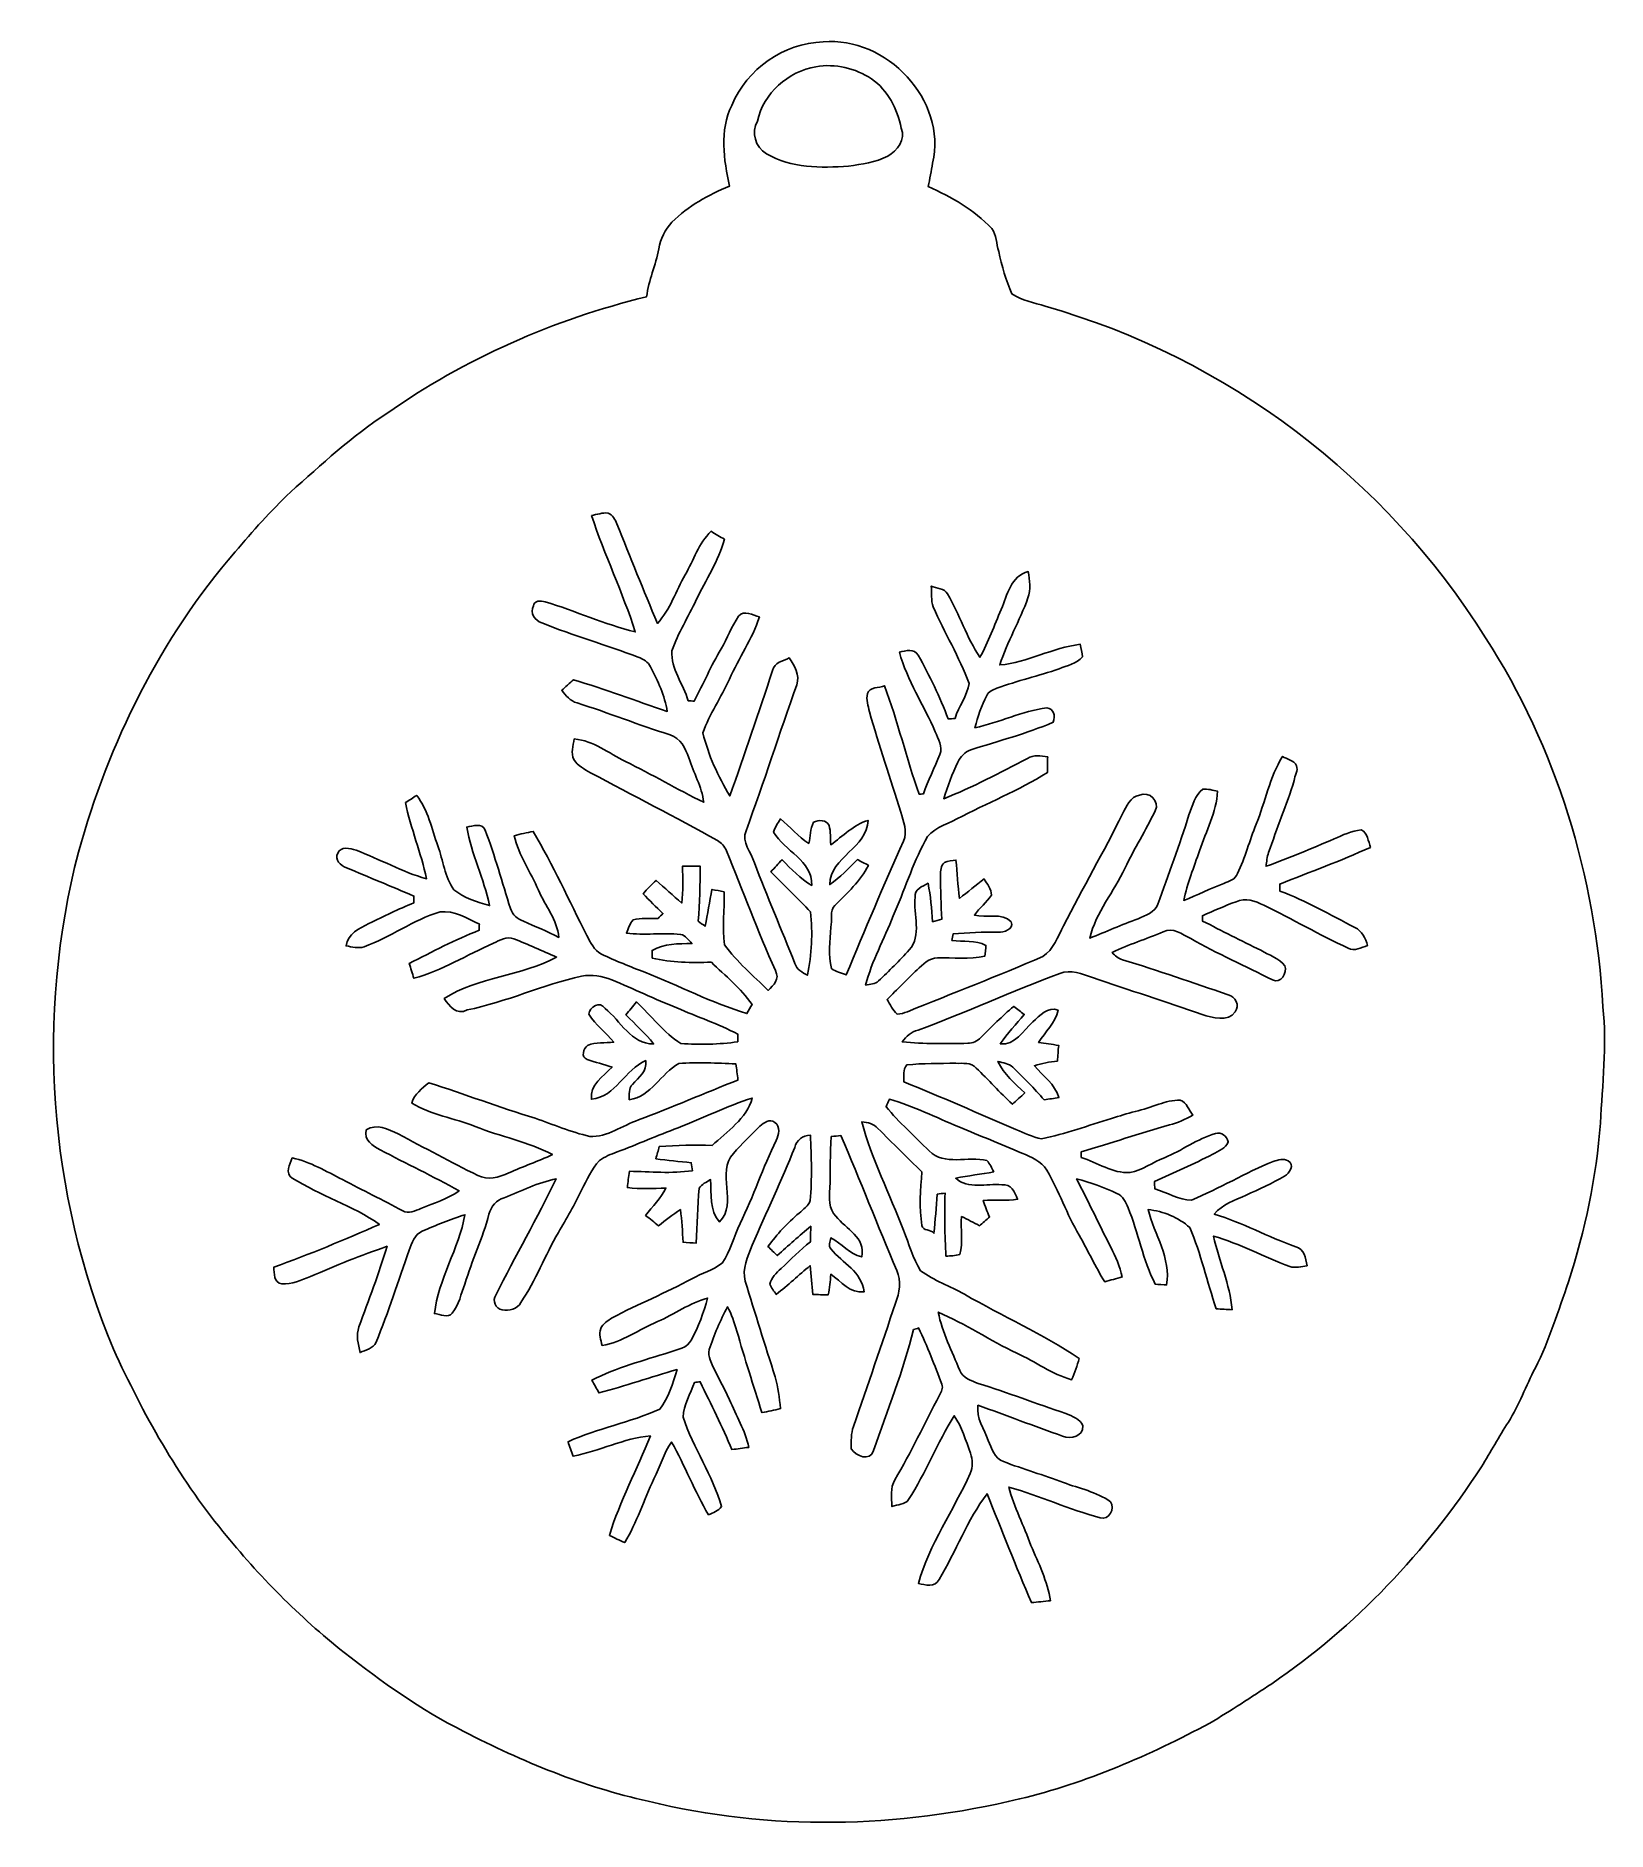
# Model space of a CAD drawing. Header units: centimetres. Extents: x -7.6 to 9, y -9 to 10.
import ezdxf

# ---------------------------------------------------------------- set-up
doc = ezdxf.new("R2010")
doc.units = ezdxf.units.CM
doc.header["$MEASUREMENT"] = 0
doc.layers.add('Camada 1', color=7, linetype='Continuous')

msp = doc.modelspace()

# ---------------------------------------------------------------- linework, layer by layer
at = {"layer": 'Camada 1', "color": 252}
for points, knots in [([(-0.24028, 9.24366), (-0.07991, 9.62604), (0.30561, 9.90465), (0.72384, 9.9124), (0.72384, 9.9124), (1.393, 9.97676), (2.03386, 9.29837), (1.8802, 8.63278), (1.8802, 8.63278), (1.86658, 8.55018), (1.84939, 8.46842), (1.83345, 8.38645), (1.83345, 8.38645), (2.07852, 8.27597), (2.3194, 8.1418), (2.50387, 7.94244), (2.50387, 7.94244), (2.55796, 7.87535), (2.55188, 7.77934), (2.57914, 7.70114), (2.57914, 7.70114), (2.60953, 7.54748), (2.65524, 7.39612), (2.71812, 7.25314), (2.71812, 7.25314), (2.82001, 7.1783), (2.95271, 7.163), (3.06927, 7.1217), (3.06927, 7.1217), (4.98158, 6.58356), (6.66833, 5.30351), (7.71925, 3.62033), (7.71925, 3.62033), (8.46849, 2.4623), (8.88001, 1.0986), (8.95799, -0.27473), (8.95799, -0.27473), (9.00201, -0.68332), (8.95296, -1.09358), (8.93095, -1.50216), (8.93095, -1.50216), (8.89258, -2.07301), (8.76638, -2.63484), (8.59553, -3.17968), (8.59553, -3.17968), (8.48463, -3.4845), (8.39302, -3.79791), (8.24438, -4.08742), (8.24438, -4.08742), (8.14439, -4.27567), (8.07458, -4.47902), (7.95928, -4.65931), (7.95928, -4.65931), (7.85655, -4.81172), (7.77396, -4.97607), (7.67606, -5.13141), (7.67606, -5.13141), (7.09326, -6.02719), (6.34423, -6.81837), (5.46081, -7.42171), (5.46081, -7.42171), (5.24405, -7.56132), (5.03064, -7.70702), (4.80759, -7.83658), (4.80759, -7.83658), (4.17154, -8.17934), (3.5028, -8.4678), (2.79841, -8.63781), (2.79841, -8.63781), (1.5169, -8.94745), (0.15928, -8.97785), (-1.12475, -8.66276), (-1.12475, -8.66276), (-1.80418, -8.51057), (-2.45364, -8.246), (-3.06976, -7.92505), (-3.06976, -7.92505), (-3.52342, -7.70011), (-3.93536, -7.40179), (-4.33367, -7.09152), (-4.33367, -7.09152), (-4.8085, -6.71753), (-5.23344, -6.28254), (-5.61414, -5.81378), (-5.61414, -5.81378), (-6.09002, -5.23288), (-6.45793, -4.57189), (-6.7684, -3.89036), (-6.7684, -3.89036), (-7.45811, -2.24323), (-7.5883, -0.36928), (-7.13884, 1.35834), (-7.13884, 1.35834), (-6.81851, 2.51491), (-6.27408, 3.61929), (-5.48332, 4.52785), (-5.48332, 4.52785), (-5.29968, 4.7484), (-5.10765, 4.96223), (-4.89969, 5.16033), (-4.89969, 5.16033), (-4.57371, 5.45173), (-4.25149, 5.75068), (-3.88358, 5.98966), (-3.88358, 5.98966), (-3.0574, 6.56973), (-2.11968, 6.98355), (-1.13963, 7.22212), (-1.13963, 7.22212), (-1.11971, 7.39654), (-1.04257, 7.55628), (-1.00987, 7.72776), (-1.00987, 7.72776), (-0.99456, 7.83384), (-0.94509, 7.93091), (-0.87234, 8.00889), (-0.87234, 8.00889), (-0.70191, 8.18037), (-0.48744, 8.29966), (-0.26502, 8.38981), (-0.26502, 8.38981), (-0.32477, 8.66925), (-0.37299, 8.97762), (-0.24028, 9.24366), (-0.24028, 9.24366), (-0.24028, 9.24366), (-0.24028, 9.24366), (-0.24028, 9.24366)], [0, 0, 0, 0, 0.03030303, 0.03030303, 0.03030303, 0.03030303, 0.06060606, 0.06060606, 0.06060606, 0.06060606, 0.09090909, 0.09090909, 0.09090909, 0.09090909, 0.12121212, 0.12121212, 0.12121212, 0.12121212, 0.15151515, 0.15151515, 0.15151515, 0.15151515, 0.18181818, 0.18181818, 0.18181818, 0.18181818, 0.21212121, 0.21212121, 0.21212121, 0.21212121, 0.24242424, 0.24242424, 0.24242424, 0.24242424, 0.27272727, 0.27272727, 0.27272727, 0.27272727, 0.3030303, 0.3030303, 0.3030303, 0.3030303, 0.33333333, 0.33333333, 0.33333333, 0.33333333, 0.36363636, 0.36363636, 0.36363636, 0.36363636, 0.39393939, 0.39393939, 0.39393939, 0.39393939, 0.42424242, 0.42424242, 0.42424242, 0.42424242, 0.45454545, 0.45454545, 0.45454545, 0.45454545, 0.48484848, 0.48484848, 0.48484848, 0.48484848, 0.51515152, 0.51515152, 0.51515152, 0.51515152, 0.54545455, 0.54545455, 0.54545455, 0.54545455, 0.57575758, 0.57575758, 0.57575758, 0.57575758, 0.60606061, 0.60606061, 0.60606061, 0.60606061, 0.63636364, 0.63636364, 0.63636364, 0.63636364, 0.66666667, 0.66666667, 0.66666667, 0.66666667, 0.6969697, 0.6969697, 0.6969697, 0.6969697, 0.72727273, 0.72727273, 0.72727273, 0.72727273, 0.75757576, 0.75757576, 0.75757576, 0.75757576, 0.78787879, 0.78787879, 0.78787879, 0.78787879, 0.81818182, 0.81818182, 0.81818182, 0.81818182, 0.84848485, 0.84848485, 0.84848485, 0.84848485, 0.87878788, 0.87878788, 0.87878788, 0.87878788, 0.90909091, 0.90909091, 0.90909091, 0.90909091, 0.93939394, 0.93939394, 0.93939394, 0.93939394, 1, 1, 1, 1]), ([(0.64858, 9.65162), (0.35572, 9.60004), (0.09262, 9.37322), (0.03036, 9.07616), (0.03036, 9.07616), (-0.03505, 8.95498), (0.00688, 8.80279), (0.12448, 8.73256), (0.12448, 8.73256), (0.3836, 8.57953), (0.70246, 8.58057), (0.99301, 8.60154), (0.99301, 8.60154), (1.13263, 8.62376), (1.27938, 8.642), (1.40747, 8.70636), (1.40747, 8.70636), (1.506, 8.7661), (1.59803, 8.88098), (1.54918, 9.0032), (1.54918, 9.0032), (1.50663, 9.20425), (1.40852, 9.40319), (1.23557, 9.5231), (1.23557, 9.5231), (1.06471, 9.63526), (0.8513, 9.68725), (0.64858, 9.65162), (0.64858, 9.65162), (0.64858, 9.65162), (0.64858, 9.65162), (0.64858, 9.65162)], [0, 0, 0, 0, 0.11111111, 0.11111111, 0.11111111, 0.11111111, 0.22222222, 0.22222222, 0.22222222, 0.22222222, 0.33333333, 0.33333333, 0.33333333, 0.33333333, 0.44444444, 0.44444444, 0.44444444, 0.44444444, 0.55555556, 0.55555556, 0.55555556, 0.55555556, 0.66666667, 0.66666667, 0.66666667, 0.66666667, 0.77777778, 0.77777778, 0.77777778, 0.77777778, 1, 1, 1, 1]), ([(-1.72116, 4.91149), (-1.58448, 4.4962), (-1.39183, 4.1002), (-1.25912, 3.68302), (-1.25912, 3.68302), (-1.58469, 3.76414), (-1.89139, 3.90461), (-2.21192, 4.0025), (-2.21192, 4.0025), (-2.25721, 4.01445), (-2.32597, 4.01676), (-2.33561, 3.95764), (-2.33561, 3.95764), (-2.37607, 3.88259), (-2.31884, 3.80461), (-2.24715, 3.77924), (-2.24715, 3.77924), (-1.9134, 3.64255), (-1.56457, 3.54675), (-1.22831, 3.41699), (-1.22831, 3.41699), (-1.17674, 3.39539), (-1.12139, 3.36898), (-1.09749, 3.31447), (-1.09749, 3.31447), (-1.02139, 3.16542), (-0.94865, 3.01091), (-0.92182, 2.84404), (-0.92182, 2.84404), (-1.25262, 2.95431), (-1.57798, 3.08115), (-1.9134, 3.17695), (-1.9134, 3.17695), (-1.9438, 3.1497), (-2.0046, 3.09519), (-2.03499, 3.06794), (-2.03499, 3.06794), (-1.99453, 3.01008), (-1.94569, 2.9541), (-1.87462, 2.93461), (-1.87462, 2.93461), (-1.54423, 2.83), (-1.22243, 2.70107), (-0.89184, 2.59709), (-0.89184, 2.59709), (-0.78157, 2.56334), (-0.72895, 2.45496), (-0.69394, 2.35412), (-0.69394, 2.35412), (-0.64551, 2.19689), (-0.55642, 2.05036), (-0.53713, 1.88453), (-0.53713, 1.88453), (-0.81658, 2.02101), (-1.08408, 2.18033), (-1.36373, 2.31639), (-1.36373, 2.31639), (-1.54024, 2.40192), (-1.7002, 2.53651), (-1.90313, 2.55349), (-1.90313, 2.55349), (-1.91634, 2.48242), (-1.94086, 2.40507), (-1.90774, 2.33546), (-1.90774, 2.33546), (-1.86539, 2.27236), (-1.79684, 2.23295), (-1.73123, 2.19752), (-1.73123, 2.19752), (-1.28575, 1.95728), (-0.83419, 1.72815), (-0.39185, 1.48224), (-0.39185, 1.48224), (-0.34888, 1.45729), (-0.31659, 1.41746), (-0.29563, 1.37281), (-0.29563, 1.37281), (-0.12373, 0.95122), (0.03287, 0.52273), (0.21966, 0.10722), (0.21966, 0.10722), (0.27123, 0.01897), (0.19765, -0.04518), (0.14524, -0.10178), (0.14524, -0.10178), (-0.0145, 0.05293), (-0.18599, 0.2003), (-0.31722, 0.3808), (-0.31722, 0.3808), (-0.34133, 0.56508), (-0.31638, 0.75249), (-0.32141, 0.93781), (-0.32141, 0.93781), (-0.36439, 0.94703), (-0.40715, 0.95647), (-0.45013, 0.96548), (-0.45013, 0.96548), (-0.47445, 0.83571), (-0.49625, 0.70553), (-0.52203, 0.57577), (-0.52203, 0.57577), (-0.54657, 0.594), (-0.57067, 0.61203), (-0.59499, 0.63006), (-0.59499, 0.63006), (-0.57843, 0.82272), (-0.57612, 1.01621), (-0.57319, 1.20929), (-0.57319, 1.20929), (-0.63608, 1.21139), (-0.69918, 1.21139), (-0.76186, 1.20971), (-0.76186, 1.20971), (-0.75872, 1.08057), (-0.74991, 0.94997), (-0.76857, 0.82125), (-0.76857, 0.82125), (-0.86144, 0.89861), (-0.94802, 0.98225), (-1.04047, 1.06003), (-1.04047, 1.06003), (-1.08806, 1.01559), (-1.13292, 0.96821), (-1.17611, 0.91957), (-1.17611, 0.91957), (-1.1107, 0.8464), (-1.039, 0.77933), (-0.96794, 0.71161), (-0.96794, 0.71161), (-0.98513, 0.69379), (-1.0021, 0.67576), (-1.01909, 0.65773), (-1.01909, 0.65773), (-1.10651, 0.65124), (-1.19833, 0.66927), (-1.28344, 0.64369), (-1.28344, 0.64369), (-1.31699, 0.60218), (-1.33124, 0.55187), (-1.35325, 0.50302), (-1.35325, 0.50302), (-1.16311, 0.47786), (-0.97129, 0.50994), (-0.78115, 0.48898), (-0.78115, 0.48898), (-0.7279, 0.47975), (-0.69645, 0.42985), (-0.66145, 0.39359), (-0.66145, 0.39359), (-0.80442, 0.39044), (-0.95452, 0.39611), (-1.08135, 0.32001), (-1.08135, 0.32001), (-1.08114, 0.30009), (-1.08114, 0.26026), (-1.08114, 0.24034), (-1.08114, 0.24034), (-0.87696, 0.19192), (-0.66501, 0.18814), (-0.45621, 0.19716), (-0.45621, 0.19716), (-0.30925, 0.05167), (-0.14637, -0.07851), (-0.02562, -0.24853), (-0.02562, -0.24853), (-0.04385, -0.28102), (-0.0623, -0.31373), (-0.08033, -0.34664), (-0.08033, -0.34664), (-0.45202, -0.23343), (-0.79708, -0.05126), (-1.15808, 0.08962), (-1.15808, 0.08962), (-1.31237, 0.14999), (-1.46687, 0.21037), (-1.61656, 0.28123), (-1.61656, 0.28123), (-1.69601, 0.32001), (-1.73123, 0.40764), (-1.77274, 0.47975), (-1.77274, 0.47975), (-1.95596, 0.84809), (-2.1308, 1.22145), (-2.3375, 1.57721), (-2.3375, 1.57721), (-2.40522, 1.56379), (-2.47188, 1.54932), (-2.53854, 1.53234), (-2.53854, 1.53234), (-2.48886, 1.32522), (-2.36412, 1.14954), (-2.28153, 0.95563), (-2.28153, 0.95563), (-2.21067, 0.79022), (-2.08321, 0.6439), (-2.06686, 0.45879), (-2.06686, 0.45879), (-2.18866, 0.52231), (-2.3157, 0.57451), (-2.44148, 0.6288), (-2.44148, 0.6288), (-2.50081, 0.65438), (-2.55867, 0.69693), (-2.57649, 0.76213), (-2.57649, 0.76213), (-2.66705, 1.03801), (-2.73917, 1.32019), (-2.84482, 1.59104), (-2.84482, 1.59104), (-2.87459, 1.67301), (-2.97647, 1.63129), (-3.03916, 1.62374), (-3.03916, 1.62374), (-2.99115, 1.33843), (-2.85635, 1.07743), (-2.79828, 0.79484), (-2.79828, 0.79484), (-2.93182, 0.82964), (-3.06683, 0.87618), (-3.1771, 0.96087), (-3.1771, 0.96087), (-3.26997, 1.09881), (-3.28946, 1.27009), (-3.34313, 1.42417), (-3.34313, 1.42417), (-3.41064, 1.60446), (-3.44648, 1.80215), (-3.56723, 1.95728), (-3.56723, 1.95728), (-3.60686, 1.93212), (-3.64648, 1.90654), (-3.6861, 1.88097), (-3.6861, 1.88097), (-3.63054, 1.60802), (-3.52111, 1.34954), (-3.46304, 1.07722), (-3.46304, 1.07722), (-3.723, 1.14787), (-3.95632, 1.28623), (-4.2081, 1.37826), (-4.2081, 1.37826), (-4.27267, 1.39775), (-4.36763, 1.42396), (-4.40139, 1.34807), (-4.40139, 1.34807), (-4.43765, 1.28036), (-4.36931, 1.21432), (-4.30893, 1.19336), (-4.30893, 1.19336), (-4.0712, 1.09483), (-3.83431, 0.99441), (-3.59742, 0.89421), (-3.59742, 0.89421), (-3.59764, 0.87051), (-3.59764, 0.84683), (-3.59784, 0.82314), (-3.59784, 0.82314), (-3.75968, 0.75794), (-3.91482, 0.67807), (-4.07246, 0.60343), (-4.07246, 0.60343), (-4.17456, 0.5527), (-4.29363, 0.49883), (-4.31271, 0.36885), (-4.31271, 0.36885), (-4.25066, 0.35879), (-4.18525, 0.33741), (-4.12299, 0.35921), (-4.12299, 0.35921), (-3.84396, 0.45627), (-3.60476, 0.64369), (-3.32112, 0.72901), (-3.32112, 0.72901), (-3.16934, 0.74327), (-3.03832, 0.65899), (-2.90583, 0.59966), (-2.90583, 0.59966), (-2.90624, 0.57765), (-2.90646, 0.55543), (-2.90667, 0.533), (-2.90667, 0.533), (-3.16243, 0.43824), (-3.40099, 0.30345), (-3.64606, 0.18437), (-3.64606, 0.18437), (-3.63117, 0.13322), (-3.61357, 0.07808), (-3.59701, 0.02651), (-3.59701, 0.02651), (-3.30099, 0.10869), (-3.03664, 0.2741), (-2.75719, 0.39799), (-2.75719, 0.39799), (-2.69053, 0.42503), (-2.61632, 0.47262), (-2.5419, 0.44286), (-2.5419, 0.44286), (-2.38844, 0.38583), (-2.24065, 0.31414), (-2.08971, 0.25019), (-2.08971, 0.25019), (-2.4614, 0.04832), (-2.91903, 0.0458), (-3.27731, -0.18774), (-3.27731, -0.18774), (-3.22364, -0.2674), (-3.14838, -0.36551), (-3.03329, -0.30807), (-3.03329, -0.30807), (-2.62177, -0.22233), (-2.23582, -0.04434), (-1.82641, 0.05041), (-1.82641, 0.05041), (-1.71907, 0.06635), (-1.60775, 0.0502), (-1.50734, 0.00995), (-1.50734, 0.00995), (-1.27673, -0.0848), (-1.05242, -0.19465), (-0.82014, -0.28564), (-0.82014, -0.28564), (-0.60736, -0.38144), (-0.38451, -0.45335), (-0.17781, -0.56278), (-0.17781, -0.56278), (-0.1776, -0.58311), (-0.17718, -0.62336), (-0.17676, -0.64349), (-0.17676, -0.64349), (-0.37529, -0.67368), (-0.57759, -0.67431), (-0.77738, -0.66257), (-0.77738, -0.66257), (-0.96249, -0.54978), (-1.08995, -0.36781), (-1.24759, -0.22274), (-1.24759, -0.22274), (-1.28449, -0.26823), (-1.32097, -0.31415), (-1.35786, -0.35964), (-1.35786, -0.35964), (-1.25975, -0.46047), (-1.1543, -0.55523), (-1.06625, -0.66571), (-1.06625, -0.66571), (-1.30504, -0.67179), (-1.41404, -0.41855), (-1.57903, -0.2913), (-1.57903, -0.2913), (-1.62976, -0.20681), (-1.74339, -0.27557), (-1.74925, -0.35314), (-1.74925, -0.35314), (-1.6784, -0.4653), (-1.56939, -0.54643), (-1.48616, -0.64894), (-1.48616, -0.64894), (-1.57861, -0.65795), (-1.67567, -0.64537), (-1.7633, -0.68143), (-1.7633, -0.68143), (-1.80691, -0.71456), (-1.83667, -0.80596), (-1.76854, -0.83027), (-1.76854, -0.83027), (-1.68259, -0.86151), (-1.59182, -0.8808), (-1.50524, -0.91182), (-1.50524, -0.91182), (-1.59916, -1.00993), (-1.74276, -1.09484), (-1.72179, -1.25123), (-1.72179, -1.25123), (-1.46373, -1.22314), (-1.36981, -0.93719), (-1.14906, -0.84202), (-1.14906, -0.84202), (-1.12915, -0.95417), (-1.22349, -1.02), (-1.28847, -1.09337), (-1.28847, -1.09337), (-1.33355, -1.1353), (-1.31866, -1.20196), (-1.3239, -1.25668), (-1.3239, -1.25668), (-1.09162, -1.22062), (-0.98995, -0.97975), (-0.80023, -0.87304), (-0.80023, -0.87304), (-0.5996, -0.85899), (-0.39814, -0.86843), (-0.19752, -0.87828), (-0.19752, -0.87828), (-0.1885, -0.93572), (-0.18368, -0.98855), (-0.17487, -1.04767), (-0.17487, -1.04767), (-0.52644, -1.18582), (-0.87255, -1.33697), (-1.22642, -1.46904), (-1.22642, -1.46904), (-1.39664, -1.52879), (-1.55241, -1.6531), (-1.74087, -1.64241), (-1.74087, -1.64241), (-1.9394, -1.59923), (-2.12535, -1.51579), (-2.31758, -1.45185), (-2.31758, -1.45185), (-2.69472, -1.33592), (-3.06368, -1.19567), (-3.43977, -1.07639), (-3.43977, -1.07639), (-3.51273, -1.13613), (-3.59093, -1.19609), (-3.62006, -1.29148), (-3.62006, -1.29148), (-3.41483, -1.41684), (-3.17144, -1.44912), (-2.95069, -1.53759), (-2.95069, -1.53759), (-2.68214, -1.64555), (-2.39054, -1.69923), (-2.13415, -1.8357), (-2.13415, -1.8357), (-2.2853, -1.90635), (-2.444, -1.95938), (-2.59598, -2.02836), (-2.59598, -2.02836), (-2.69682, -2.07468), (-2.81904, -2.10991), (-2.92344, -2.05456), (-2.92344, -2.05456), (-3.20666, -1.91473), (-3.48401, -1.76338), (-3.76367, -1.61683), (-3.76367, -1.61683), (-3.86492, -1.56946), (-3.99616, -1.50091), (-4.10097, -1.57512), (-4.10097, -1.57512), (-4.12634, -1.68518), (-4.032, -1.74157), (-3.95318, -1.78455), (-3.95318, -1.78455), (-3.67646, -1.93108), (-3.39345, -2.06546), (-3.11945, -2.21724), (-3.11945, -2.21724), (-3.24146, -2.30382), (-3.38632, -2.34721), (-3.52279, -2.40508), (-3.52279, -2.40508), (-3.58338, -2.42646), (-3.65277, -2.46524), (-3.71545, -2.42835), (-3.71545, -2.42835), (-3.9253, -2.31493), (-4.13996, -2.21074), (-4.35002, -2.09816), (-4.35002, -2.09816), (-4.52318, -2.0141), (-4.68985, -1.90991), (-4.88083, -1.87029), (-4.88083, -1.87029), (-4.90745, -1.9357), (-4.96258, -2.03192), (-4.88103, -2.08223), (-4.88103, -2.08223), (-4.58691, -2.26839), (-4.24604, -2.37153), (-3.96031, -2.57195), (-3.96031, -2.57195), (-4.32759, -2.73378), (-4.69886, -2.88745), (-5.07621, -3.02413), (-5.07621, -3.02413), (-5.0716, -3.08849), (-5.07621, -3.18723), (-4.99256, -3.20065), (-4.99256, -3.20065), (-4.88481, -3.20422), (-4.78544, -3.16103), (-4.68796, -3.12141), (-4.68796, -3.12141), (-4.42298, -3.00569), (-4.15401, -2.89793), (-3.88065, -2.80339), (-3.88065, -2.80339), (-3.96638, -3.09122), (-4.07498, -3.37192), (-4.17728, -3.65431), (-4.17728, -3.65431), (-4.21082, -3.74256), (-4.18504, -3.83732), (-4.16491, -3.92516), (-4.16491, -3.92516), (-4.10915, -3.89602), (-4.02425, -3.88302), (-3.99657, -3.81593), (-3.99657, -3.81593), (-3.86366, -3.49792), (-3.76492, -3.16753), (-3.64753, -2.84406), (-3.64753, -2.84406), (-3.61839, -2.76901), (-3.59113, -2.68033), (-3.51126, -2.6449), (-3.51126, -2.6449), (-3.36263, -2.58159), (-3.21336, -2.51786), (-3.05887, -2.46943), (-3.05887, -2.46943), (-3.12092, -2.83085), (-3.33915, -3.14803), (-3.38024, -3.51406), (-3.38024, -3.51406), (-3.31965, -3.51888), (-3.2381, -3.56731), (-3.19156, -3.5084), (-3.19156, -3.5084), (-3.1184, -3.42182), (-3.10037, -3.30337), (-3.05844, -3.2017), (-3.05844, -3.2017), (-2.98507, -2.9516), (-2.86935, -2.71638), (-2.80457, -2.46378), (-2.80457, -2.46378), (-2.78151, -2.38537), (-2.72931, -2.31011), (-2.64315, -2.29187), (-2.64315, -2.29187), (-2.4637, -2.21787), (-2.28677, -2.13087), (-2.096, -2.0902), (-2.096, -2.0902), (-2.29494, -2.50612), (-2.52575, -2.9059), (-2.73183, -3.31826), (-2.73183, -3.31826), (-2.7725, -3.3778), (-2.7356, -3.45997), (-2.66642, -3.47465), (-2.66642, -3.47465), (-2.59389, -3.48764), (-2.50186, -3.46773), (-2.46643, -3.39561), (-2.46643, -3.39561), (-2.31172, -3.16271), (-2.21088, -2.8994), (-2.07168, -2.65769), (-2.07168, -2.65769), (-1.98552, -2.51094), (-1.89978, -2.36398), (-1.82598, -2.21053), (-1.82598, -2.21053), (-1.76834, -2.10361), (-1.72431, -1.9858), (-1.63626, -1.8988), (-1.63626, -1.8988), (-1.58238, -1.85478), (-1.51593, -1.83192), (-1.45178, -1.80698), (-1.45178, -1.80698), (-1.23544, -1.72606), (-1.02391, -1.6334), (-0.80819, -1.55101), (-0.80819, -1.55101), (-0.54489, -1.45143), (-0.29269, -1.32292), (-0.02373, -1.23844), (-0.02373, -1.23844), (-0.08368, -1.45709), (-0.29227, -1.59042), (-0.44825, -1.74031), (-0.44825, -1.74031), (-0.63419, -1.72752), (-0.82035, -1.73759), (-1.00609, -1.75017), (-1.00609, -1.75017), (-1.01804, -1.79272), (-1.02999, -1.83549), (-1.04173, -1.87826), (-1.04173, -1.87826), (-0.91825, -1.89754), (-0.79373, -1.90802), (-0.6692, -1.92081), (-0.6692, -1.92081), (-0.66522, -1.94869), (-0.66102, -1.97657), (-0.65683, -2.00488), (-0.65683, -2.00488), (-0.87633, -2.03863), (-1.10001, -2.01452), (-1.32054, -2.01137), (-1.32054, -2.01137), (-1.33019, -2.06861), (-1.33794, -2.12625), (-1.34214, -2.18412), (-1.34214, -2.18412), (-1.20713, -2.19858), (-1.07129, -2.19334), (-0.93586, -2.18936), (-0.93586, -2.18936), (-0.99141, -2.29606), (-1.07716, -2.38223), (-1.1499, -2.47698), (-1.1499, -2.47698), (-1.10483, -2.51325), (-1.05955, -2.54951), (-1.01469, -2.5862), (-1.01469, -2.5862), (-0.93733, -2.53002), (-0.86479, -2.46692), (-0.78366, -2.41597), (-0.78366, -2.41597), (-0.76522, -2.53023), (-0.7627, -2.64553), (-0.7539, -2.76125), (-0.7539, -2.76125), (-0.71952, -2.76313), (-0.65076, -2.76691), (-0.61637, -2.7688), (-0.61637, -2.7688), (-0.60317, -2.57572), (-0.60358, -2.38223), (-0.5864, -2.18978), (-0.5864, -2.18978), (-0.55746, -2.14659), (-0.50778, -2.12521), (-0.4648, -2.09942), (-0.4648, -2.09942), (-0.45621, -2.25015), (-0.47885, -2.42562), (-0.36921, -2.54532), (-0.36921, -2.54532), (-0.17467, -2.34784), (-0.40925, -2.02521), (-0.22351, -1.82228), (-0.22351, -1.82228), (-0.1342, -1.72271), (-0.03819, -1.62941), (0.05656, -1.53529), (0.05656, -1.53529), (0.09682, -1.49965), (0.16243, -1.45269), (0.21337, -1.49567), (0.21337, -1.49567), (0.27752, -1.54053), (0.25446, -1.62522), (0.22763, -1.68455), (0.22763, -1.68455), (0.08948, -1.97259), (-0.01325, -2.27552), (-0.15203, -2.56335), (-0.15203, -2.56335), (-0.2168, -2.70171), (-0.25328, -2.85496), (-0.34321, -2.98011), (-0.34321, -2.98011), (-0.43693, -3.05558), (-0.55579, -3.08849), (-0.66061, -3.14531), (-0.66061, -3.14531), (-0.93586, -3.29582), (-1.22851, -3.4107), (-1.5044, -3.55997), (-1.5044, -3.55997), (-1.55178, -3.58722), (-1.60314, -3.61867), (-1.62348, -3.67233), (-1.62348, -3.67233), (-1.64716, -3.7304), (-1.62242, -3.79204), (-1.61006, -3.8499), (-1.61006, -3.8499), (-1.39581, -3.81489), (-1.22055, -3.68135), (-1.02433, -3.59875), (-1.02433, -3.59875), (-0.8453, -3.52244), (-0.68555, -3.40022), (-0.49541, -3.35075), (-0.49541, -3.35075), (-0.53525, -3.50337), (-0.59394, -3.65158), (-0.66648, -3.79162), (-0.66648, -3.79162), (-0.70903, -3.87736), (-0.81511, -3.89329), (-0.89519, -3.92222), (-0.89519, -3.92222), (-1.17338, -4.00775), (-1.45597, -4.0849), (-1.71718, -4.21592), (-1.71718, -4.21592), (-1.69307, -4.261), (-1.66833, -4.30565), (-1.64339, -4.35052), (-1.64339, -4.35052), (-1.3652, -4.2807), (-1.09477, -4.18196), (-0.81846, -4.10482), (-0.81846, -4.10482), (-0.86249, -4.24968), (-0.90651, -4.40188), (-1.00169, -4.52241), (-1.00169, -4.52241), (-1.313, -4.66497), (-1.65681, -4.72471), (-1.96958, -4.86643), (-1.96958, -4.86643), (-1.95261, -4.91758), (-1.93415, -4.96831), (-1.9155, -5.01926), (-1.9155, -5.01926), (-1.63878, -4.96643), (-1.38302, -4.82912), (-1.10043, -4.80542), (-1.10043, -4.80542), (-1.24026, -5.1572), (-1.42034, -5.49325), (-1.53291, -5.85529), (-1.53291, -5.85529), (-1.48008, -5.88276), (-1.42599, -5.9077), (-1.37128, -5.93118), (-1.37128, -5.93118), (-1.24214, -5.71987), (-1.16898, -5.48193), (-1.06248, -5.2595), (-1.06248, -5.2595), (-0.99959, -5.12994), (-0.96018, -4.98823), (-0.8757, -4.86979), (-0.8757, -4.86979), (-0.73566, -5.12072), (-0.63273, -5.39074), (-0.48577, -5.63832), (-0.48577, -5.63832), (-0.43734, -5.61547), (-0.38137, -5.59807), (-0.34888, -5.55195), (-0.34888, -5.55195), (-0.43902, -5.21988), (-0.6495, -4.93477), (-0.75431, -4.60774), (-0.75431, -4.60774), (-0.75515, -4.47399), (-0.67319, -4.36267), (-0.63377, -4.23962), (-0.63377, -4.23962), (-0.61868, -4.23815), (-0.58849, -4.23542), (-0.5734, -4.23416), (-0.5734, -4.23416), (-0.46019, -4.47189), (-0.34091, -4.70753), (-0.23839, -4.95028), (-0.23839, -4.95028), (-0.18012, -4.94106), (-0.12037, -4.93456), (-0.06188, -4.92618), (-0.06188, -4.92618), (-0.09647, -4.74589), (-0.19794, -4.59139), (-0.26376, -4.42284), (-0.26376, -4.42284), (-0.32707, -4.28029), (-0.41219, -4.14779), (-0.46816, -4.0021), (-0.46816, -4.0021), (-0.48074, -3.96771), (-0.48954, -3.92998), (-0.47801, -3.89434), (-0.47801, -3.89434), (-0.43022, -3.73732), (-0.35978, -3.58827), (-0.2864, -3.44173), (-0.2864, -3.44173), (-0.24112, -3.52182), (-0.21303, -3.60986), (-0.1862, -3.6977), (-0.1862, -3.6977), (-0.1057, -3.98721), (-0.01199, -4.27295), (0.07753, -4.55973), (0.07753, -4.55973), (0.14398, -4.54799), (0.20939, -4.53227), (0.27542, -4.51717), (0.27542, -4.51717), (0.25845, -4.40502), (0.25174, -4.29098), (0.21673, -4.18259), (0.21673, -4.18259), (0.11191, -3.84571), (0.00499, -3.50965), (-0.09836, -3.17235), (-0.09836, -3.17235), (-0.13442, -3.04174), (-0.07236, -2.9103), (-0.02415, -2.79291), (-0.02415, -2.79291), (0.12323, -2.44721), (0.28507, -2.10802), (0.42427, -1.75897), (0.42427, -1.75897), (0.44481, -1.6812), (0.50666, -1.63319), (0.58925, -1.62815), (0.58925, -1.62815), (0.59973, -1.85834), (0.60896, -2.08999), (0.58695, -2.31996), (0.58695, -2.31996), (0.57038, -2.37929), (0.51231, -2.41325), (0.47123, -2.45329), (0.47123, -2.45329), (0.34587, -2.55475), (0.23811, -2.67593), (0.14168, -2.80486), (0.14168, -2.80486), (0.17417, -2.83693), (0.20688, -2.86921), (0.23958, -2.90128), (0.23958, -2.90128), (0.35635, -2.79647), (0.47227, -2.69102), (0.59345, -2.59144), (0.59345, -2.59144), (0.59261, -2.64616), (0.59156, -2.70129), (0.5903, -2.75642), (0.5903, -2.75642), (0.47835, -2.84049), (0.38318, -2.94384), (0.27983, -3.03797), (0.27983, -3.03797), (0.23182, -3.08556), (0.17543, -3.13524), (0.16117, -3.20463), (0.16117, -3.20463), (0.17794, -3.2432), (0.20457, -3.27654), (0.2293, -3.31071), (0.2293, -3.31071), (0.35404, -3.21595), (0.46703, -3.10673), (0.58715, -3.00653), (0.58715, -3.00653), (0.5968, -3.10841), (0.60561, -3.21071), (0.61587, -3.31302), (0.61587, -3.31302), (0.65654, -3.31343), (0.73809, -3.31469), (0.77876, -3.31511), (0.77876, -3.31511), (0.79428, -3.24404), (0.79973, -3.1713), (0.80476, -3.09877), (0.80476, -3.09877), (0.91336, -3.17403), (1.0079, -3.3061), (1.15653, -3.2843), (1.15653, -3.2843), (1.13347, -3.0734), (0.92887, -2.97844), (0.80665, -2.83169), (0.80665, -2.83169), (0.7752, -2.79982), (0.79847, -2.75265), (0.80413, -2.71555), (0.80413, -2.71555), (0.92006, -2.77236), (1.00056, -2.88577), (1.132, -2.91533), (1.132, -2.91533), (1.17812, -2.71408), (0.96199, -2.6189), (0.85947, -2.48579), (0.85947, -2.48579), (0.77856, -2.40989), (0.78883, -2.28957), (0.79386, -2.18956), (0.79386, -2.18956), (0.80413, -2.00802), (0.79302, -1.82606), (0.81063, -1.64493), (0.81063, -1.64493), (0.84438, -1.64116), (0.87813, -1.63759), (0.9121, -1.63423), (0.9121, -1.63423), (1.11419, -2.10718), (1.30307, -2.58557), (1.50076, -3.06019), (1.50076, -3.06019), (1.55044, -3.16942), (1.53136, -3.29625), (1.48881, -3.40463), (1.48881, -3.40463), (1.33976, -3.83753), (1.19699, -4.27274), (1.04354, -4.70417), (1.04354, -4.70417), (1.0211, -4.78048), (1.01608, -4.86119), (1.0209, -4.94127), (1.0209, -4.94127), (1.06932, -5.02073), (1.21733, -5.07795), (1.2559, -4.96035), (1.2559, -4.96035), (1.40621, -4.53772), (1.56805, -4.1174), (1.67958, -3.68219), (1.67958, -3.68219), (1.69278, -3.67799), (1.71899, -3.66982), (1.73199, -3.66583), (1.73199, -3.66583), (1.82612, -3.85849), (1.90116, -4.05996), (1.97768, -4.26016), (1.97768, -4.26016), (1.99634, -4.29999), (1.96993, -4.34045), (1.95358, -4.3763), (1.95358, -4.3763), (1.79278, -4.67188), (1.654, -4.979), (1.48252, -5.26872), (1.48252, -5.26872), (1.42843, -5.35342), (1.44793, -5.45551), (1.45087, -5.55069), (1.45087, -5.55069), (1.50851, -5.52805), (1.58902, -5.53497), (1.62633, -5.47753), (1.62633, -5.47753), (1.80892, -5.19451), (1.9301, -4.87691), (2.1087, -4.5916), (2.1087, -4.5916), (2.19005, -4.71235), (2.23009, -4.85364), (2.27998, -4.98886), (2.27998, -4.98886), (2.30451, -5.05636), (2.30745, -5.13414), (2.27747, -5.20059), (2.27747, -5.20059), (2.10074, -5.59073), (1.84729, -5.94817), (1.72968, -6.36303), (1.72968, -6.36303), (1.80368, -6.37897), (1.90557, -6.40769), (1.94833, -6.3209), (1.94833, -6.3209), (2.1282, -6.02594), (2.24581, -5.69366), (2.45482, -5.41631), (2.45482, -5.41631), (2.61163, -5.79911), (2.75942, -6.1861), (2.92399, -6.56596), (2.92399, -6.56596), (2.99086, -6.55925), (3.05732, -6.55192), (3.12461, -6.545), (3.12461, -6.545), (3.09254, -6.3383), (2.99988, -6.15151), (2.91791, -5.962), (2.91791, -5.962), (2.8437, -5.75509), (2.73993, -5.55865), (2.68459, -5.34545), (2.68459, -5.34545), (3.01141, -5.43895), (3.32251, -5.58129), (3.65038, -5.6706), (3.65038, -5.6706), (3.73613, -5.70079), (3.81516, -5.56641), (3.75667, -5.50121), (3.75667, -5.50121), (3.61097, -5.39388), (3.42901, -5.36034), (3.26297, -5.29787), (3.26297, -5.29787), (3.05313, -5.2182), (2.83741, -5.15615), (2.62798, -5.07628), (2.62798, -5.07628), (2.53259, -5.04378), (2.50618, -4.93456), (2.46824, -4.85406), (2.46824, -4.85406), (2.42442, -4.73352), (2.3391, -4.61654), (2.35881, -4.48217), (2.35881, -4.48217), (2.65859, -4.58635), (2.95376, -4.70354), (3.25333, -4.80794), (3.25333, -4.80794), (3.33907, -4.84735), (3.47198, -4.80752), (3.46716, -4.69956), (3.46716, -4.69956), (3.43928, -4.62598), (3.35207, -4.59788), (3.28541, -4.5677), (3.28541, -4.5677), (2.97577, -4.46644), (2.67284, -4.34632), (2.36153, -4.25072), (2.36153, -4.25072), (2.28816, -4.22179), (2.19906, -4.19412), (2.16677, -4.11446), (2.16677, -4.11446), (2.08502, -3.91174), (1.9825, -3.71363), (1.9389, -3.49812), (1.9389, -3.49812), (2.22568, -3.6216), (2.4869, -3.79791), (2.76928, -3.93144), (2.76928, -3.93144), (2.9634, -4.02159), (3.13845, -4.15408), (3.34725, -4.21152), (3.34725, -4.21152), (3.38226, -4.14067), (3.40804, -4.0652), (3.4267, -3.98847), (3.4267, -3.98847), (3.04369, -3.72684), (2.61645, -3.54194), (2.21646, -3.30966), (2.21646, -3.30966), (2.06384, -3.22371), (1.89446, -3.16501), (1.75337, -3.06082), (1.75337, -3.06082), (1.66889, -2.93043), (1.63283, -2.77614), (1.57162, -2.63442), (1.57162, -2.63442), (1.42906, -2.25183), (1.23661, -1.88622), (1.13222, -1.49), (1.13222, -1.49), (1.1949, -1.49524), (1.25967, -1.5095), (1.30286, -1.55939), (1.30286, -1.55939), (1.45631, -1.71348), (1.61166, -1.86547), (1.76742, -2.01745), (1.76742, -2.01745), (1.75148, -2.20508), (1.73744, -2.39585), (1.76721, -2.58243), (1.76721, -2.58243), (1.77371, -2.64406), (1.86616, -2.62205), (1.89299, -2.66502), (1.89299, -2.66502), (1.9085, -2.52813), (1.91731, -2.39019), (1.92842, -2.25308), (1.92842, -2.25308), (1.95588, -2.2491), (1.98334, -2.24533), (2.01122, -2.24198), (2.01122, -2.24198), (2.00787, -2.46356), (2.0062, -2.68557), (2.02129, -2.90695), (2.02129, -2.90695), (2.06972, -2.90401), (2.11919, -2.9038), (2.16594, -2.88913), (2.16594, -2.88913), (2.20703, -2.7602), (2.17202, -2.62163), (2.18586, -2.48872), (2.18586, -2.48872), (2.24958, -2.52059), (2.31269, -2.55412), (2.37641, -2.58704), (2.37641, -2.58704), (2.40262, -2.56377), (2.45482, -2.51723), (2.48103, -2.49396), (2.48103, -2.49396), (2.45545, -2.43673), (2.43218, -2.37845), (2.41562, -2.31808), (2.41562, -2.31808), (2.53616, -2.3164), (2.65754, -2.32143), (2.77766, -2.30717), (2.77766, -2.30717), (2.74852, -2.23254), (2.70701, -2.13988), (2.61079, -2.1533), (2.61079, -2.1533), (2.45021, -2.1382), (2.25419, -2.20655), (2.12443, -2.08433), (2.12443, -2.08433), (2.25671, -2.05435), (2.39318, -2.04659), (2.52547, -2.01535), (2.52547, -2.01535), (2.50367, -1.97531), (2.48543, -1.93234), (2.45419, -1.89859), (2.45419, -1.89859), (2.25671, -1.84618), (2.00074, -1.95938), (1.84352, -1.79524), (1.84352, -1.79524), (1.68985, -1.64178), (1.52738, -1.4965), (1.38818, -1.32943), (1.38818, -1.32943), (1.39992, -1.3028), (1.41166, -1.27617), (1.4234, -1.24976), (1.4234, -1.24976), (1.67748, -1.3225), (1.91374, -1.44179), (2.15714, -1.54262), (2.15714, -1.54262), (2.37914, -1.63403), (2.60094, -1.72626), (2.82274, -1.81851), (2.82274, -1.81851), (2.91916, -1.86169), (3.03006, -1.90194), (3.0852, -1.99922), (3.0852, -1.99922), (3.21602, -2.21934), (3.29693, -2.46482), (3.42691, -2.68557), (3.42691, -2.68557), (3.52083, -2.84762), (3.59839, -3.01848), (3.69713, -3.1778), (3.69713, -3.1778), (3.75793, -3.16019), (3.82124, -3.14489), (3.88245, -3.12665), (3.88245, -3.12665), (3.85667, -3.01638), (3.81327, -2.91177), (3.76065, -2.81198), (3.76065, -2.81198), (3.6399, -2.57237), (3.52314, -2.33044), (3.39986, -2.09188), (3.39986, -2.09188), (3.54661, -2.12835), (3.68917, -2.18181), (3.82648, -2.24554), (3.82648, -2.24554), (3.89, -2.27091), (3.91935, -2.33652), (3.94471, -2.39585), (3.94471, -2.39585), (4.05247, -2.66062), (4.09963, -2.94846), (4.23108, -3.20379), (4.23108, -3.20379), (4.26106, -3.20547), (4.32122, -3.20903), (4.3512, -3.21092), (4.3512, -3.21092), (4.39837, -2.93147), (4.22248, -2.67697), (4.15582, -2.41493), (4.15582, -2.41493), (4.31514, -2.43254), (4.47698, -2.49857), (4.59522, -2.60486), (4.59522, -2.60486), (4.7145, -2.88116), (4.7774, -3.17864), (4.87551, -3.46312), (4.87551, -3.46312), (4.93085, -3.46668), (4.98515, -3.46857), (5.04175, -3.47276), (5.04175, -3.47276), (5.02142, -3.20379), (4.90171, -2.95747), (4.84616, -2.69626), (4.84616, -2.69626), (5.1254, -2.77341), (5.38031, -2.91785), (5.65179, -3.01617), (5.65179, -3.01617), (5.71175, -3.03588), (5.77444, -3.01805), (5.83439, -3.00841), (5.83439, -3.00841), (5.82097, -2.92686), (5.80441, -2.83169), (5.71406, -2.80842), (5.71406, -2.80842), (5.42266, -2.70444), (5.15076, -2.55329), (4.85412, -2.46356), (4.85412, -2.46356), (4.93777, -2.3577), (5.07131, -2.31829), (5.18933, -2.26399), (5.18933, -2.26399), (5.32686, -2.20068), (5.46459, -2.13695), (5.59729, -2.06357), (5.59729, -2.06357), (5.64592, -2.03171), (5.70945, -1.93905), (5.6346, -1.90236), (5.6346, -1.90236), (5.58828, -1.87175), (5.52601, -1.89356), (5.47758, -1.90698), (5.47758, -1.90698), (5.18262, -2.02794), (4.90779, -2.19334), (4.61367, -2.31535), (4.61367, -2.31535), (4.47761, -2.31535), (4.35602, -2.23338), (4.22689, -2.19753), (4.22689, -2.19753), (4.22521, -2.17133), (4.22395, -2.14533), (4.2227, -2.11934), (4.2227, -2.11934), (4.43024, -2.02814), (4.63589, -1.93276), (4.83882, -1.83192), (4.83882, -1.83192), (4.89647, -1.79461), (4.97613, -1.7705), (5.00171, -1.70006), (5.00171, -1.70006), (4.98703, -1.6401), (4.93043, -1.59252), (4.86733, -1.61181), (4.86733, -1.61181), (4.6753, -1.66862), (4.51241, -1.79272), (4.32793, -1.86798), (4.32793, -1.86798), (4.20551, -1.91683), (4.09565, -1.99901), (3.96505, -2.02416), (3.96505, -2.02416), (3.77721, -2.03695), (3.62145, -1.91746), (3.44913, -1.86463), (3.44913, -1.86463), (3.44934, -1.84995), (3.44976, -1.82102), (3.44997, -1.80656), (3.44997, -1.80656), (3.76128, -1.71516), (4.06819, -1.60992), (4.37992, -1.52019), (4.37992, -1.52019), (4.46713, -1.50028), (4.54868, -1.46338), (4.62667, -1.4204), (4.62667, -1.4204), (4.58956, -1.36695), (4.5644, -1.28309), (4.49439, -1.26129), (4.49439, -1.26129), (4.41703, -1.25647), (4.34093, -1.27953), (4.2686, -1.30364), (4.2686, -1.30364), (4.10572, -1.36506), (3.93339, -1.39609), (3.76946, -1.45457), (3.76946, -1.45457), (3.52251, -1.52565), (3.28163, -1.61998), (3.02839, -1.66841), (3.02839, -1.66841), (2.93489, -1.64828), (2.84747, -1.60824), (2.75963, -1.57134), (2.75963, -1.57134), (2.36572, -1.40007), (1.97328, -1.22628), (1.57455, -1.06654), (1.57455, -1.06654), (1.57686, -1.00658), (1.56407, -0.93698), (1.60705, -0.88793), (1.60705, -0.88793), (1.77874, -0.87094), (1.95232, -0.87178), (2.12506, -0.87094), (2.12506, -0.87094), (2.19864, -0.87493), (2.28648, -0.85648), (2.33868, -0.92189), (2.33868, -0.92189), (2.47138, -1.04348), (2.58899, -1.18079), (2.7219, -1.30259), (2.7219, -1.30259), (2.76613, -1.26339), (2.81057, -1.22439), (2.85334, -1.18373), (2.85334, -1.18373), (2.74852, -1.08289), (2.63259, -0.98519), (2.56991, -0.85103), (2.56991, -0.85103), (2.62316, -0.8655), (2.68459, -0.87115), (2.72609, -0.91204), (2.72609, -0.91204), (2.8393, -1.02398), (2.95355, -1.13572), (3.05795, -1.25647), (3.05795, -1.25647), (3.10973, -1.24892), (3.16172, -1.24138), (3.21371, -1.23362), (3.21371, -1.23362), (3.17157, -1.09085), (3.046, -1.00511), (2.95439, -0.89694), (2.95439, -0.89694), (3.03342, -0.87115), (3.11497, -0.85732), (3.19736, -0.84704), (3.19736, -0.84704), (3.2026, -0.79233), (3.20553, -0.73615), (3.21119, -0.68227), (3.21119, -0.68227), (3.14055, -0.67158), (3.06885, -0.66068), (2.99904, -0.65082), (2.99904, -0.65082), (3.06759, -0.5372), (3.18059, -0.4479), (3.20511, -0.31142), (3.20511, -0.31142), (3.09862, -0.26635), (3.0112, -0.36949), (2.93741, -0.43301), (2.93741, -0.43301), (2.8351, -0.52504), (2.75209, -0.685), (2.59402, -0.66487), (2.59402, -0.66487), (2.67138, -0.55586), (2.76194, -0.45712), (2.84747, -0.3544), (2.84747, -0.3544), (2.8112, -0.32589), (2.7743, -0.29842), (2.73741, -0.27075), (2.73741, -0.27075), (2.6131, -0.37096), (2.50408, -0.48836), (2.39025, -0.59988), (2.39025, -0.59988), (2.35314, -0.63594), (2.30325, -0.65858), (2.25147, -0.65963), (2.25147, -0.65963), (2.02087, -0.6634), (1.78943, -0.66948), (1.55967, -0.64537), (1.55967, -0.64537), (1.60075, -0.58752), (1.65254, -0.5349), (1.72696, -0.52169), (1.72696, -0.52169), (2.23051, -0.3326), (2.72064, -0.11059), (3.22419, 0.0785), (3.22419, 0.0785), (3.33761, 0.1219), (3.45982, 0.072), (3.56779, 0.03553), (3.56779, 0.03553), (3.95247, -0.10095), (4.34407, -0.21687), (4.7275, -0.35754), (4.7275, -0.35754), (4.83337, -0.38626), (5.00024, -0.43993), (5.07487, -0.3261), (5.07487, -0.3261), (5.13001, -0.26215), (5.07571, -0.16467), (5.00087, -0.14748), (5.00087, -0.14748), (4.63023, -0.02065), (4.25959, 0.10765), (3.88497, 0.22253), (3.88497, 0.22253), (3.84136, 0.23552), (3.80405, 0.2632), (3.77721, 0.29925), (3.77721, 0.29925), (3.95101, 0.38436), (4.13737, 0.44034), (4.31451, 0.5177), (4.31451, 0.5177), (4.41724, 0.56885), (4.51661, 0.49107), (4.60507, 0.44621), (4.60507, 0.44621), (4.88641, 0.28688), (5.18158, 0.1546), (5.46983, 0.00954), (5.46983, 0.00954), (5.55599, -0.03659), (5.62685, 0.08521), (5.60064, 0.15817), (5.60064, 0.15817), (5.53649, 0.23867), (5.43189, 0.27116), (5.34656, 0.32231), (5.34656, 0.32231), (5.13839, 0.42126), (4.93504, 0.52965), (4.72855, 0.63111), (4.72855, 0.63111), (4.72876, 0.64516), (4.72918, 0.67304), (4.72939, 0.68687), (4.72939, 0.68687), (4.84721, 0.73782), (4.96376, 0.79169), (5.08493, 0.83488), (5.08493, 0.83488), (5.18011, 0.87974), (5.28975, 0.84305), (5.37801, 0.79777), (5.37801, 0.79777), (5.67611, 0.65081), (5.96625, 0.48709), (6.26646, 0.34412), (6.26646, 0.34412), (6.33438, 0.30722), (6.4067, 0.35145), (6.4719, 0.37179), (6.4719, 0.37179), (6.45093, 0.44851), (6.41509, 0.52734), (6.33962, 0.56193), (6.33962, 0.56193), (6.0782, 0.6961), (5.82328, 0.84536), (5.54719, 0.94808), (5.54719, 0.94808), (5.54677, 0.97282), (5.54635, 0.99756), (5.54635, 1.02208), (5.54635, 1.02208), (5.8673, 1.14556), (6.18847, 1.26925), (6.50334, 1.40803), (6.50334, 1.40803), (6.4807, 1.47259), (6.47525, 1.56022), (6.40502, 1.59377), (6.40502, 1.59377), (6.30314, 1.58286), (6.21153, 1.53821), (6.11908, 1.49859), (6.11908, 1.49859), (5.88281, 1.39482), (5.64362, 1.29838), (5.4017, 1.20887), (5.4017, 1.20887), (5.40631, 1.25793), (5.41218, 1.30698), (5.42728, 1.35394), (5.42728, 1.35394), (5.51448, 1.60844), (5.61846, 1.85707), (5.69771, 2.11409), (5.69771, 2.11409), (5.70127, 2.16377), (5.74446, 2.21933), (5.72118, 2.2709), (5.72118, 2.2709), (5.69959, 2.33023), (5.61867, 2.33945), (5.57591, 2.36984), (5.57591, 2.36984), (5.43943, 2.14952), (5.39142, 1.89082), (5.29646, 1.65225), (5.29646, 1.65225), (5.22623, 1.48077), (5.18221, 1.29901), (5.09835, 1.13319), (5.09835, 1.13319), (5.07906, 1.07072), (5.01009, 1.04955), (4.95684, 1.029), (4.95684, 1.029), (4.81282, 0.97408), (4.67509, 0.90427), (4.53107, 0.84955), (4.53107, 0.84955), (4.57153, 1.02858), (4.63924, 1.19986), (4.69753, 1.37344), (4.69753, 1.37344), (4.77006, 1.58014), (4.87509, 1.7793), (4.88914, 2.00193), (4.88914, 2.00193), (4.83777, 2.0122), (4.78641, 2.02813), (4.73358, 2.02415), (4.73358, 2.02415), (4.65182, 1.95686), (4.62226, 1.84827), (4.58684, 1.75267), (4.58684, 1.75267), (4.48809, 1.43381), (4.37112, 1.12145), (4.25875, 0.80742), (4.25875, 0.80742), (4.22898, 0.71811), (4.12605, 0.69316), (4.04953, 0.65522), (4.04953, 0.65522), (3.877, 0.59317), (3.71034, 0.51623), (3.53865, 0.45187), (3.53865, 0.45187), (3.6051, 0.72356), (3.79608, 0.94159), (3.91243, 1.19105), (3.91243, 1.19105), (4.01012, 1.39712), (4.13297, 1.58999), (4.23024, 1.79585), (4.23024, 1.79585), (4.28349, 1.89334), (4.16651, 2.00822), (4.06442, 1.96063), (4.06442, 1.96063), (3.96547, 1.94533), (3.92752, 1.83841), (3.88455, 1.76168), (3.88455, 1.76168), (3.68707, 1.36337), (3.46527, 0.97743), (3.26339, 0.58164), (3.26339, 0.58164), (3.19924, 0.47011), (3.1592, 0.32713), (3.04474, 0.25712), (3.04474, 0.25712), (2.57243, 0.05272), (2.09193, -0.1326), (1.61522, -0.3261), (1.61522, -0.3261), (1.57979, -0.33888), (1.54331, -0.35167), (1.50537, -0.35251), (1.50537, -0.35251), (1.45694, -0.31037), (1.43011, -0.25063), (1.39971, -0.1957), (1.39971, -0.1957), (1.50642, -0.09277), (1.60998, 0.01331), (1.71564, 0.11729), (1.71564, 0.11729), (1.77748, 0.1718), (1.84184, 0.2416), (1.93094, 0.24119), (1.93094, 0.24119), (2.09801, 0.24621), (2.26698, 0.22651), (2.4326, 0.26026), (2.4326, 0.26026), (2.43511, 0.28877), (2.44035, 0.34579), (2.44287, 0.3743), (2.44287, 0.3743), (2.33302, 0.433), (2.20116, 0.40973), (2.08313, 0.42608), (2.08313, 0.42608), (2.08712, 0.44935), (2.09131, 0.47262), (2.09571, 0.49589), (2.09571, 0.49589), (2.25378, 0.50805), (2.41226, 0.51811), (2.57117, 0.51182), (2.57117, 0.51182), (2.63238, 0.51287), (2.74034, 0.54097), (2.711, 0.62252), (2.711, 0.62252), (2.611, 0.7244), (2.44539, 0.66088), (2.32086, 0.69421), (2.32086, 0.69421), (2.37621, 0.76884), (2.44832, 0.82943), (2.50283, 0.90447), (2.50283, 0.90447), (2.49926, 0.96968), (2.45608, 1.02229), (2.424, 1.07596), (2.424, 1.07596), (2.3368, 1.00846), (2.25252, 0.93718), (2.16447, 0.87073), (2.16447, 0.87073), (2.14707, 1.0051), (2.13911, 1.14032), (2.12611, 1.2747), (2.12611, 1.2747), (2.08565, 1.26883), (2.04372, 1.26673), (2.00557, 1.25059), (2.00557, 1.25059), (1.9672, 1.216), (1.96196, 1.16023), (1.96238, 1.11139), (1.96238, 1.11139), (1.96469, 0.95752), (1.96825, 0.80343), (1.97601, 0.64977), (1.97601, 0.64977), (1.94372, 0.64117), (1.91123, 0.63258), (1.87915, 0.62419), (1.87915, 0.62419), (1.87098, 0.76004), (1.85819, 0.89588), (1.83219, 1.02963), (1.83219, 1.02963), (1.77538, 0.9963), (1.68209, 0.96632), (1.69425, 0.8833), (1.69425, 0.8833), (1.67371, 0.70406), (1.77056, 0.47556), (1.63262, 0.32692), (1.63262, 0.32692), (1.53178, 0.21078), (1.42005, 0.10471), (1.30852, -0.00116), (1.30852, -0.00116), (1.2733, -0.03721), (1.21901, -0.03554), (1.17288, -0.04539), (1.17288, -0.04539), (1.23766, 0.21015), (1.36973, 0.44117), (1.46344, 0.68624), (1.46344, 0.68624), (1.58021, 0.94808), (1.66679, 1.22313), (1.80012, 1.47742), (1.80012, 1.47742), (1.86217, 1.61012), (2.01877, 1.64282), (2.13575, 1.70906), (2.13575, 1.70906), (2.45294, 1.87489), (2.78814, 2.00738), (3.0917, 2.19836), (3.0917, 2.19836), (3.09254, 2.23966), (3.09443, 2.32205), (3.09526, 2.36334), (3.09526, 2.36334), (3.02398, 2.37781), (2.94684, 2.38704), (2.88081, 2.34867), (2.88081, 2.34867), (2.59025, 2.19983), (2.30346, 2.04092), (1.99844, 1.9229), (1.99844, 1.9229), (2.03785, 2.05497), (2.08732, 2.18411), (2.14623, 2.30863), (2.14623, 2.30863), (2.17454, 2.36628), (2.22066, 2.41722), (2.28291, 2.43756), (2.28291, 2.43756), (2.57347, 2.53273), (2.87137, 2.60841), (3.1525, 2.73), (3.1525, 2.73), (3.17702, 2.80337), (3.1634, 2.87109), (3.08604, 2.88157), (3.08604, 2.88157), (2.82483, 2.84761), (2.58416, 2.72539), (2.32652, 2.67193), (2.32652, 2.67193), (2.35629, 2.78933), (2.39801, 2.9038), (2.45125, 3.01238), (2.45125, 3.01238), (2.4695, 3.05704), (2.51813, 3.07339), (2.55922, 3.08995), (2.55922, 3.08995), (2.77515, 3.16772), (2.99883, 3.22014), (3.21643, 3.29267), (3.21643, 3.29267), (3.29735, 3.33229), (3.40196, 3.34613), (3.4615, 3.42013), (3.4615, 3.42013), (3.46087, 3.46541), (3.44808, 3.50923), (3.43844, 3.55304), (3.43844, 3.55304), (3.14557, 3.5174), (2.88395, 3.36017), (2.58962, 3.33481), (2.58962, 3.33481), (2.66781, 3.57946), (2.80072, 3.80146), (2.88646, 4.04296), (2.88646, 4.04296), (2.92042, 4.13206), (2.90449, 4.22996), (2.88982, 4.32136), (2.88982, 4.32136), (2.70638, 4.27419), (2.66718, 4.07231), (2.60492, 3.922), (2.60492, 3.922), (2.53008, 3.75324), (2.47075, 3.57715), (2.3804, 3.41594), (2.3804, 3.41594), (2.23889, 3.62369), (2.16489, 3.86812), (2.0389, 4.08468), (2.0389, 4.08468), (2.00724, 4.14673), (1.91437, 4.13835), (1.86574, 4.16812), (1.86574, 4.16812), (1.86951, 4.09496), (1.86217, 4.01843), (1.8867, 3.94821), (1.8867, 3.94821), (2.00598, 3.6761), (2.16049, 3.41845), (2.2651, 3.14068), (2.2651, 3.14068), (2.2456, 3.00819), (2.15567, 2.89771), (2.1173, 2.77004), (2.1173, 2.77004), (2.09299, 2.76837), (2.06888, 2.76669), (2.04498, 2.76501), (2.04498, 2.76501), (1.95651, 2.99624), (1.85065, 3.22161), (1.72843, 3.43669), (1.72843, 3.43669), (1.68776, 3.51405), (1.59593, 3.48533), (1.52927, 3.46877), (1.52927, 3.46877), (1.61229, 3.17024), (1.78628, 2.91029), (1.90829, 2.62812), (1.90829, 2.62812), (1.93722, 2.55412), (1.99047, 2.47194), (1.9563, 2.39102), (1.9563, 2.39102), (1.90012, 2.25098), (1.83429, 2.11492), (1.78251, 1.973), (1.78251, 1.973), (1.77119, 1.97258), (1.74834, 1.97175), (1.73702, 1.97112), (1.73702, 1.97112), (1.60327, 2.34888), (1.51208, 2.74007), (1.37288, 3.11553), (1.37288, 3.11553), (1.31544, 3.08932), (1.21355, 3.10693), (1.19133, 3.03188), (1.19133, 3.03188), (1.17728, 2.96815), (1.1993, 2.90317), (1.21293, 2.84048), (1.21293, 2.84048), (1.31586, 2.48515), (1.43179, 2.13401), (1.54353, 1.78139), (1.54353, 1.78139), (1.56931, 1.68412), (1.62025, 1.57511), (1.57141, 1.47595), (1.57141, 1.47595), (1.3624, 1.00866), (1.1645, 0.53593), (0.9687, 0.06278), (0.9687, 0.06278), (0.91587, 0.08689), (0.85801, 0.09444), (0.81105, 0.12924), (0.81105, 0.12924), (0.77499, 0.27179), (0.79826, 0.42042), (0.80392, 0.56508), (0.80392, 0.56508), (0.82803, 0.63656), (0.78526, 0.73866), (0.84858, 0.79588), (0.84858, 0.79588), (0.97666, 0.92775), (1.11817, 1.05185), (1.20286, 1.21851), (1.20286, 1.21851), (1.16366, 1.23927), (1.12488, 1.25981), (1.08588, 1.28015), (1.08588, 1.28015), (0.99637, 1.18393), (0.90078, 1.09273), (0.79407, 1.016), (0.79407, 1.016), (0.80308, 1.31096), (1.19007, 1.40341), (1.19867, 1.69376), (1.19867, 1.69376), (1.04375, 1.64785), (0.93306, 1.52689), (0.80455, 1.43696), (0.80455, 1.43696), (0.79805, 1.50404), (0.80623, 1.57364), (0.78652, 1.63863), (0.78652, 1.63863), (0.76011, 1.70404), (0.67563, 1.69984), (0.62258, 1.67322), (0.62258, 1.67322), (0.58569, 1.60509), (0.59219, 1.5227), (0.57206, 1.44995), (0.57206, 1.44995), (0.46116, 1.52291), (0.37479, 1.62605), (0.27291, 1.71012), (0.27291, 1.71012), (0.24607, 1.66525), (0.21589, 1.62102), (0.20121, 1.57029), (0.20121, 1.57029), (0.31484, 1.36757), (0.61336, 1.2747), (0.60309, 1.00678), (0.60309, 1.00678), (0.48296, 1.07743), (0.38737, 1.18057), (0.29052, 1.27889), (0.29052, 1.27889), (0.2509, 1.23675), (0.2117, 1.19462), (0.17249, 1.15227), (0.17249, 1.15227), (0.30813, 1.00678), (0.45823, 0.87512), (0.59009, 0.72691), (0.59009, 0.72691), (0.61525, 0.50658), (0.60561, 0.27703), (0.55886, 0.05922), (0.55886, 0.05922), (0.50561, 0.0892), (0.44335, 0.11855), (0.42595, 0.1829), (0.42595, 0.1829), (0.28507, 0.53845), (0.1335, 0.88938), (-0.00172, 1.24702), (-0.00172, 1.24702), (-0.03631, 1.35562), (-0.13987, 1.46526), (-0.09018, 1.58517), (-0.09018, 1.58517), (0.09828, 2.09543), (0.26432, 2.61386), (0.44523, 3.12664), (0.44523, 3.12664), (0.48339, 3.2281), (0.42028, 3.32643), (0.36704, 3.40839), (0.36704, 3.40839), (0.29995, 3.37862), (0.20918, 3.35996), (0.19031, 3.27653), (0.19031, 3.27653), (0.04315, 2.83419), (-0.10381, 2.39165), (-0.26166, 1.95266), (-0.26166, 1.95266), (-0.3864, 2.15832), (-0.48829, 2.38431), (-0.54551, 2.61743), (-0.54551, 2.61743), (-0.47738, 2.81721), (-0.35139, 2.99351), (-0.2646, 3.18618), (-0.2646, 3.18618), (-0.16817, 3.40881), (-0.02268, 3.60859), (0.0507, 3.84129), (0.0507, 3.84129), (-0.01744, 3.85911), (-0.11241, 3.92179), (-0.16838, 3.84884), (-0.16838, 3.84884), (-0.24385, 3.74192), (-0.28892, 3.61761), (-0.35286, 3.50419), (-0.35286, 3.50419), (-0.45915, 3.32663), (-0.54027, 3.13607), (-0.63713, 2.95369), (-0.63713, 2.95369), (-0.65285, 2.95431), (-0.68409, 2.95578), (-0.6996, 2.95662), (-0.6996, 2.95662), (-0.75159, 3.13293), (-0.88618, 3.29309), (-0.87213, 3.48407), (-0.87213, 3.48407), (-0.81029, 3.67296), (-0.69876, 3.84129), (-0.61512, 4.02095), (-0.61512, 4.02095), (-0.51638, 4.23457), (-0.3778, 4.431), (-0.31869, 4.66161), (-0.31869, 4.66161), (-0.36607, 4.68886), (-0.41303, 4.71716), (-0.45957, 4.74588), (-0.45957, 4.74588), (-0.5908, 4.61968), (-0.64258, 4.44002), (-0.73293, 4.28698), (-0.73293, 4.28698), (-0.82937, 4.11592), (-0.891, 3.92117), (-1.02496, 3.77337), (-1.02496, 3.77337), (-1.17296, 4.12158), (-1.31153, 4.47377), (-1.45304, 4.8247), (-1.45304, 4.8247), (-1.47379, 4.86915), (-1.49874, 4.91883), (-1.54695, 4.93833), (-1.54695, 4.93833), (-1.60628, 4.9444), (-1.66393, 4.92407), (-1.72116, 4.91149)], [0, 0, 0, 0, 0.00198807, 0.00198807, 0.00198807, 0.00198807, 0.00397614, 0.00397614, 0.00397614, 0.00397614, 0.00596421, 0.00596421, 0.00596421, 0.00596421, 0.00795229, 0.00795229, 0.00795229, 0.00795229, 0.00994036, 0.00994036, 0.00994036, 0.00994036, 0.01192843, 0.01192843, 0.01192843, 0.01192843, 0.0139165, 0.0139165, 0.0139165, 0.0139165, 0.01590457, 0.01590457, 0.01590457, 0.01590457, 0.01789264, 0.01789264, 0.01789264, 0.01789264, 0.01988072, 0.01988072, 0.01988072, 0.01988072, 0.02186879, 0.02186879, 0.02186879, 0.02186879, 0.02385686, 0.02385686, 0.02385686, 0.02385686, 0.02584493, 0.02584493, 0.02584493, 0.02584493, 0.027833, 0.027833, 0.027833, 0.027833, 0.02982107, 0.02982107, 0.02982107, 0.02982107, 0.03180915, 0.03180915, 0.03180915, 0.03180915, 0.03379722, 0.03379722, 0.03379722, 0.03379722, 0.03578529, 0.03578529, 0.03578529, 0.03578529, 0.03777336, 0.03777336, 0.03777336, 0.03777336, 0.03976143, 0.03976143, 0.03976143, 0.03976143, 0.0417495, 0.0417495, 0.0417495, 0.0417495, 0.04373757, 0.04373757, 0.04373757, 0.04373757, 0.04572565, 0.04572565, 0.04572565, 0.04572565, 0.04771372, 0.04771372, 0.04771372, 0.04771372, 0.04970179, 0.04970179, 0.04970179, 0.04970179, 0.05168986, 0.05168986, 0.05168986, 0.05168986, 0.05367793, 0.05367793, 0.05367793, 0.05367793, 0.055666, 0.055666, 0.055666, 0.055666, 0.05765408, 0.05765408, 0.05765408, 0.05765408, 0.05964215, 0.05964215, 0.05964215, 0.05964215, 0.06163022, 0.06163022, 0.06163022, 0.06163022, 0.06361829, 0.06361829, 0.06361829, 0.06361829, 0.06560636, 0.06560636, 0.06560636, 0.06560636, 0.06759443, 0.06759443, 0.06759443, 0.06759443, 0.0695825, 0.0695825, 0.0695825, 0.0695825, 0.07157058, 0.07157058, 0.07157058, 0.07157058, 0.07355865, 0.07355865, 0.07355865, 0.07355865, 0.07554672, 0.07554672, 0.07554672, 0.07554672, 0.07753479, 0.07753479, 0.07753479, 0.07753479, 0.07952286, 0.07952286, 0.07952286, 0.07952286, 0.08151093, 0.08151093, 0.08151093, 0.08151093, 0.08349901, 0.08349901, 0.08349901, 0.08349901, 0.08548708, 0.08548708, 0.08548708, 0.08548708, 0.08747515, 0.08747515, 0.08747515, 0.08747515, 0.08946322, 0.08946322, 0.08946322, 0.08946322, 0.09145129, 0.09145129, 0.09145129, 0.09145129, 0.09343936, 0.09343936, 0.09343936, 0.09343936, 0.09542744, 0.09542744, 0.09542744, 0.09542744, 0.09741551, 0.09741551, 0.09741551, 0.09741551, 0.09940358, 0.09940358, 0.09940358, 0.09940358, 0.10139165, 0.10139165, 0.10139165, 0.10139165, 0.10337972, 0.10337972, 0.10337972, 0.10337972, 0.10536779, 0.10536779, 0.10536779, 0.10536779, 0.10735586, 0.10735586, 0.10735586, 0.10735586, 0.10934394, 0.10934394, 0.10934394, 0.10934394, 0.11133201, 0.11133201, 0.11133201, 0.11133201, 0.11332008, 0.11332008, 0.11332008, 0.11332008, 0.11530815, 0.11530815, 0.11530815, 0.11530815, 0.11729622, 0.11729622, 0.11729622, 0.11729622, 0.11928429, 0.11928429, 0.11928429, 0.11928429, 0.12127237, 0.12127237, 0.12127237, 0.12127237, 0.12326044, 0.12326044, 0.12326044, 0.12326044, 0.12524851, 0.12524851, 0.12524851, 0.12524851, 0.12723658, 0.12723658, 0.12723658, 0.12723658, 0.12922465, 0.12922465, 0.12922465, 0.12922465, 0.13121272, 0.13121272, 0.13121272, 0.13121272, 0.1332008, 0.1332008, 0.1332008, 0.1332008, 0.13518887, 0.13518887, 0.13518887, 0.13518887, 0.13717694, 0.13717694, 0.13717694, 0.13717694, 0.13916501, 0.13916501, 0.13916501, 0.13916501, 0.14115308, 0.14115308, 0.14115308, 0.14115308, 0.14314115, 0.14314115, 0.14314115, 0.14314115, 0.14512922, 0.14512922, 0.14512922, 0.14512922, 0.1471173, 0.1471173, 0.1471173, 0.1471173, 0.14910537, 0.14910537, 0.14910537, 0.14910537, 0.15109344, 0.15109344, 0.15109344, 0.15109344, 0.15308151, 0.15308151, 0.15308151, 0.15308151, 0.15506958, 0.15506958, 0.15506958, 0.15506958, 0.15705765, 0.15705765, 0.15705765, 0.15705765, 0.15904573, 0.15904573, 0.15904573, 0.15904573, 0.1610338, 0.1610338, 0.1610338, 0.1610338, 0.16302187, 0.16302187, 0.16302187, 0.16302187, 0.16500994, 0.16500994, 0.16500994, 0.16500994, 0.16699801, 0.16699801, 0.16699801, 0.16699801, 0.16898608, 0.16898608, 0.16898608, 0.16898608, 0.17097416, 0.17097416, 0.17097416, 0.17097416, 0.17296223, 0.17296223, 0.17296223, 0.17296223, 0.1749503, 0.1749503, 0.1749503, 0.1749503, 0.17693837, 0.17693837, 0.17693837, 0.17693837, 0.17892644, 0.17892644, 0.17892644, 0.17892644, 0.18091451, 0.18091451, 0.18091451, 0.18091451, 0.18290258, 0.18290258, 0.18290258, 0.18290258, 0.18489066, 0.18489066, 0.18489066, 0.18489066, 0.18687873, 0.18687873, 0.18687873, 0.18687873, 0.1888668, 0.1888668, 0.1888668, 0.1888668, 0.19085487, 0.19085487, 0.19085487, 0.19085487, 0.19284294, 0.19284294, 0.19284294, 0.19284294, 0.19483101, 0.19483101, 0.19483101, 0.19483101, 0.19681909, 0.19681909, 0.19681909, 0.19681909, 0.19880716, 0.19880716, 0.19880716, 0.19880716, 0.20079523, 0.20079523, 0.20079523, 0.20079523, 0.2027833, 0.2027833, 0.2027833, 0.2027833, 0.20477137, 0.20477137, 0.20477137, 0.20477137, 0.20675944, 0.20675944, 0.20675944, 0.20675944, 0.20874751, 0.20874751, 0.20874751, 0.20874751, 0.21073559, 0.21073559, 0.21073559, 0.21073559, 0.21272366, 0.21272366, 0.21272366, 0.21272366, 0.21471173, 0.21471173, 0.21471173, 0.21471173, 0.2166998, 0.2166998, 0.2166998, 0.2166998, 0.21868787, 0.21868787, 0.21868787, 0.21868787, 0.22067594, 0.22067594, 0.22067594, 0.22067594, 0.22266402, 0.22266402, 0.22266402, 0.22266402, 0.22465209, 0.22465209, 0.22465209, 0.22465209, 0.22664016, 0.22664016, 0.22664016, 0.22664016, 0.22862823, 0.22862823, 0.22862823, 0.22862823, 0.2306163, 0.2306163, 0.2306163, 0.2306163, 0.23260437, 0.23260437, 0.23260437, 0.23260437, 0.23459245, 0.23459245, 0.23459245, 0.23459245, 0.23658052, 0.23658052, 0.23658052, 0.23658052, 0.23856859, 0.23856859, 0.23856859, 0.23856859, 0.24055666, 0.24055666, 0.24055666, 0.24055666, 0.24254473, 0.24254473, 0.24254473, 0.24254473, 0.2445328, 0.2445328, 0.2445328, 0.2445328, 0.24652087, 0.24652087, 0.24652087, 0.24652087, 0.24850895, 0.24850895, 0.24850895, 0.24850895, 0.25049702, 0.25049702, 0.25049702, 0.25049702, 0.25248509, 0.25248509, 0.25248509, 0.25248509, 0.25447316, 0.25447316, 0.25447316, 0.25447316, 0.25646123, 0.25646123, 0.25646123, 0.25646123, 0.2584493, 0.2584493, 0.2584493, 0.2584493, 0.26043738, 0.26043738, 0.26043738, 0.26043738, 0.26242545, 0.26242545, 0.26242545, 0.26242545, 0.26441352, 0.26441352, 0.26441352, 0.26441352, 0.26640159, 0.26640159, 0.26640159, 0.26640159, 0.26838966, 0.26838966, 0.26838966, 0.26838966, 0.27037773, 0.27037773, 0.27037773, 0.27037773, 0.27236581, 0.27236581, 0.27236581, 0.27236581, 0.27435388, 0.27435388, 0.27435388, 0.27435388, 0.27634195, 0.27634195, 0.27634195, 0.27634195, 0.27833002, 0.27833002, 0.27833002, 0.27833002, 0.28031809, 0.28031809, 0.28031809, 0.28031809, 0.28230616, 0.28230616, 0.28230616, 0.28230616, 0.28429423, 0.28429423, 0.28429423, 0.28429423, 0.28628231, 0.28628231, 0.28628231, 0.28628231, 0.28827038, 0.28827038, 0.28827038, 0.28827038, 0.29025845, 0.29025845, 0.29025845, 0.29025845, 0.29224652, 0.29224652, 0.29224652, 0.29224652, 0.29423459, 0.29423459, 0.29423459, 0.29423459, 0.29622266, 0.29622266, 0.29622266, 0.29622266, 0.29821074, 0.29821074, 0.29821074, 0.29821074, 0.30019881, 0.30019881, 0.30019881, 0.30019881, 0.30218688, 0.30218688, 0.30218688, 0.30218688, 0.30417495, 0.30417495, 0.30417495, 0.30417495, 0.30616302, 0.30616302, 0.30616302, 0.30616302, 0.30815109, 0.30815109, 0.30815109, 0.30815109, 0.31013917, 0.31013917, 0.31013917, 0.31013917, 0.31212724, 0.31212724, 0.31212724, 0.31212724, 0.31411531, 0.31411531, 0.31411531, 0.31411531, 0.31610338, 0.31610338, 0.31610338, 0.31610338, 0.31809145, 0.31809145, 0.31809145, 0.31809145, 0.32007952, 0.32007952, 0.32007952, 0.32007952, 0.32206759, 0.32206759, 0.32206759, 0.32206759, 0.32405567, 0.32405567, 0.32405567, 0.32405567, 0.32604374, 0.32604374, 0.32604374, 0.32604374, 0.32803181, 0.32803181, 0.32803181, 0.32803181, 0.33001988, 0.33001988, 0.33001988, 0.33001988, 0.33200795, 0.33200795, 0.33200795, 0.33200795, 0.33399602, 0.33399602, 0.33399602, 0.33399602, 0.3359841, 0.3359841, 0.3359841, 0.3359841, 0.33797217, 0.33797217, 0.33797217, 0.33797217, 0.33996024, 0.33996024, 0.33996024, 0.33996024, 0.34194831, 0.34194831, 0.34194831, 0.34194831, 0.34393638, 0.34393638, 0.34393638, 0.34393638, 0.34592445, 0.34592445, 0.34592445, 0.34592445, 0.34791252, 0.34791252, 0.34791252, 0.34791252, 0.3499006, 0.3499006, 0.3499006, 0.3499006, 0.35188867, 0.35188867, 0.35188867, 0.35188867, 0.35387674, 0.35387674, 0.35387674, 0.35387674, 0.35586481, 0.35586481, 0.35586481, 0.35586481, 0.35785288, 0.35785288, 0.35785288, 0.35785288, 0.35984095, 0.35984095, 0.35984095, 0.35984095, 0.36182903, 0.36182903, 0.36182903, 0.36182903, 0.3638171, 0.3638171, 0.3638171, 0.3638171, 0.36580517, 0.36580517, 0.36580517, 0.36580517, 0.36779324, 0.36779324, 0.36779324, 0.36779324, 0.36978131, 0.36978131, 0.36978131, 0.36978131, 0.37176938, 0.37176938, 0.37176938, 0.37176938, 0.37375746, 0.37375746, 0.37375746, 0.37375746, 0.37574553, 0.37574553, 0.37574553, 0.37574553, 0.3777336, 0.3777336, 0.3777336, 0.3777336, 0.37972167, 0.37972167, 0.37972167, 0.37972167, 0.38170974, 0.38170974, 0.38170974, 0.38170974, 0.38369781, 0.38369781, 0.38369781, 0.38369781, 0.38568588, 0.38568588, 0.38568588, 0.38568588, 0.38767396, 0.38767396, 0.38767396, 0.38767396, 0.38966203, 0.38966203, 0.38966203, 0.38966203, 0.3916501, 0.3916501, 0.3916501, 0.3916501, 0.39363817, 0.39363817, 0.39363817, 0.39363817, 0.39562624, 0.39562624, 0.39562624, 0.39562624, 0.39761431, 0.39761431, 0.39761431, 0.39761431, 0.39960239, 0.39960239, 0.39960239, 0.39960239, 0.40159046, 0.40159046, 0.40159046, 0.40159046, 0.40357853, 0.40357853, 0.40357853, 0.40357853, 0.4055666, 0.4055666, 0.4055666, 0.4055666, 0.40755467, 0.40755467, 0.40755467, 0.40755467, 0.40954274, 0.40954274, 0.40954274, 0.40954274, 0.41153082, 0.41153082, 0.41153082, 0.41153082, 0.41351889, 0.41351889, 0.41351889, 0.41351889, 0.41550696, 0.41550696, 0.41550696, 0.41550696, 0.41749503, 0.41749503, 0.41749503, 0.41749503, 0.4194831, 0.4194831, 0.4194831, 0.4194831, 0.42147117, 0.42147117, 0.42147117, 0.42147117, 0.42345924, 0.42345924, 0.42345924, 0.42345924, 0.42544732, 0.42544732, 0.42544732, 0.42544732, 0.42743539, 0.42743539, 0.42743539, 0.42743539, 0.42942346, 0.42942346, 0.42942346, 0.42942346, 0.43141153, 0.43141153, 0.43141153, 0.43141153, 0.4333996, 0.4333996, 0.4333996, 0.4333996, 0.43538767, 0.43538767, 0.43538767, 0.43538767, 0.43737575, 0.43737575, 0.43737575, 0.43737575, 0.43936382, 0.43936382, 0.43936382, 0.43936382, 0.44135189, 0.44135189, 0.44135189, 0.44135189, 0.44333996, 0.44333996, 0.44333996, 0.44333996, 0.44532803, 0.44532803, 0.44532803, 0.44532803, 0.4473161, 0.4473161, 0.4473161, 0.4473161, 0.44930417, 0.44930417, 0.44930417, 0.44930417, 0.45129225, 0.45129225, 0.45129225, 0.45129225, 0.45328032, 0.45328032, 0.45328032, 0.45328032, 0.45526839, 0.45526839, 0.45526839, 0.45526839, 0.45725646, 0.45725646, 0.45725646, 0.45725646, 0.45924453, 0.45924453, 0.45924453, 0.45924453, 0.4612326, 0.4612326, 0.4612326, 0.4612326, 0.46322068, 0.46322068, 0.46322068, 0.46322068, 0.46520875, 0.46520875, 0.46520875, 0.46520875, 0.46719682, 0.46719682, 0.46719682, 0.46719682, 0.46918489, 0.46918489, 0.46918489, 0.46918489, 0.47117296, 0.47117296, 0.47117296, 0.47117296, 0.47316103, 0.47316103, 0.47316103, 0.47316103, 0.47514911, 0.47514911, 0.47514911, 0.47514911, 0.47713718, 0.47713718, 0.47713718, 0.47713718, 0.47912525, 0.47912525, 0.47912525, 0.47912525, 0.48111332, 0.48111332, 0.48111332, 0.48111332, 0.48310139, 0.48310139, 0.48310139, 0.48310139, 0.48508946, 0.48508946, 0.48508946, 0.48508946, 0.48707753, 0.48707753, 0.48707753, 0.48707753, 0.48906561, 0.48906561, 0.48906561, 0.48906561, 0.49105368, 0.49105368, 0.49105368, 0.49105368, 0.49304175, 0.49304175, 0.49304175, 0.49304175, 0.49502982, 0.49502982, 0.49502982, 0.49502982, 0.49701789, 0.49701789, 0.49701789, 0.49701789, 0.49900596, 0.49900596, 0.49900596, 0.49900596, 0.50099404, 0.50099404, 0.50099404, 0.50099404, 0.50298211, 0.50298211, 0.50298211, 0.50298211, 0.50497018, 0.50497018, 0.50497018, 0.50497018, 0.50695825, 0.50695825, 0.50695825, 0.50695825, 0.50894632, 0.50894632, 0.50894632, 0.50894632, 0.51093439, 0.51093439, 0.51093439, 0.51093439, 0.51292247, 0.51292247, 0.51292247, 0.51292247, 0.51491054, 0.51491054, 0.51491054, 0.51491054, 0.51689861, 0.51689861, 0.51689861, 0.51689861, 0.51888668, 0.51888668, 0.51888668, 0.51888668, 0.52087475, 0.52087475, 0.52087475, 0.52087475, 0.52286282, 0.52286282, 0.52286282, 0.52286282, 0.52485089, 0.52485089, 0.52485089, 0.52485089, 0.52683897, 0.52683897, 0.52683897, 0.52683897, 0.52882704, 0.52882704, 0.52882704, 0.52882704, 0.53081511, 0.53081511, 0.53081511, 0.53081511, 0.53280318, 0.53280318, 0.53280318, 0.53280318, 0.53479125, 0.53479125, 0.53479125, 0.53479125, 0.53677932, 0.53677932, 0.53677932, 0.53677932, 0.5387674, 0.5387674, 0.5387674, 0.5387674, 0.54075547, 0.54075547, 0.54075547, 0.54075547, 0.54274354, 0.54274354, 0.54274354, 0.54274354, 0.54473161, 0.54473161, 0.54473161, 0.54473161, 0.54671968, 0.54671968, 0.54671968, 0.54671968, 0.54870775, 0.54870775, 0.54870775, 0.54870775, 0.55069583, 0.55069583, 0.55069583, 0.55069583, 0.5526839, 0.5526839, 0.5526839, 0.5526839, 0.55467197, 0.55467197, 0.55467197, 0.55467197, 0.55666004, 0.55666004, 0.55666004, 0.55666004, 0.55864811, 0.55864811, 0.55864811, 0.55864811, 0.56063618, 0.56063618, 0.56063618, 0.56063618, 0.56262425, 0.56262425, 0.56262425, 0.56262425, 0.56461233, 0.56461233, 0.56461233, 0.56461233, 0.5666004, 0.5666004, 0.5666004, 0.5666004, 0.56858847, 0.56858847, 0.56858847, 0.56858847, 0.57057654, 0.57057654, 0.57057654, 0.57057654, 0.57256461, 0.57256461, 0.57256461, 0.57256461, 0.57455268, 0.57455268, 0.57455268, 0.57455268, 0.57654076, 0.57654076, 0.57654076, 0.57654076, 0.57852883, 0.57852883, 0.57852883, 0.57852883, 0.5805169, 0.5805169, 0.5805169, 0.5805169, 0.58250497, 0.58250497, 0.58250497, 0.58250497, 0.58449304, 0.58449304, 0.58449304, 0.58449304, 0.58648111, 0.58648111, 0.58648111, 0.58648111, 0.58846918, 0.58846918, 0.58846918, 0.58846918, 0.59045726, 0.59045726, 0.59045726, 0.59045726, 0.59244533, 0.59244533, 0.59244533, 0.59244533, 0.5944334, 0.5944334, 0.5944334, 0.5944334, 0.59642147, 0.59642147, 0.59642147, 0.59642147, 0.59840954, 0.59840954, 0.59840954, 0.59840954, 0.60039761, 0.60039761, 0.60039761, 0.60039761, 0.60238569, 0.60238569, 0.60238569, 0.60238569, 0.60437376, 0.60437376, 0.60437376, 0.60437376, 0.60636183, 0.60636183, 0.60636183, 0.60636183, 0.6083499, 0.6083499, 0.6083499, 0.6083499, 0.61033797, 0.61033797, 0.61033797, 0.61033797, 0.61232604, 0.61232604, 0.61232604, 0.61232604, 0.61431412, 0.61431412, 0.61431412, 0.61431412, 0.61630219, 0.61630219, 0.61630219, 0.61630219, 0.61829026, 0.61829026, 0.61829026, 0.61829026, 0.62027833, 0.62027833, 0.62027833, 0.62027833, 0.6222664, 0.6222664, 0.6222664, 0.6222664, 0.62425447, 0.62425447, 0.62425447, 0.62425447, 0.62624254, 0.62624254, 0.62624254, 0.62624254, 0.62823062, 0.62823062, 0.62823062, 0.62823062, 0.63021869, 0.63021869, 0.63021869, 0.63021869, 0.63220676, 0.63220676, 0.63220676, 0.63220676, 0.63419483, 0.63419483, 0.63419483, 0.63419483, 0.6361829, 0.6361829, 0.6361829, 0.6361829, 0.63817097, 0.63817097, 0.63817097, 0.63817097, 0.64015905, 0.64015905, 0.64015905, 0.64015905, 0.64214712, 0.64214712, 0.64214712, 0.64214712, 0.64413519, 0.64413519, 0.64413519, 0.64413519, 0.64612326, 0.64612326, 0.64612326, 0.64612326, 0.64811133, 0.64811133, 0.64811133, 0.64811133, 0.6500994, 0.6500994, 0.6500994, 0.6500994, 0.65208748, 0.65208748, 0.65208748, 0.65208748, 0.65407555, 0.65407555, 0.65407555, 0.65407555, 0.65606362, 0.65606362, 0.65606362, 0.65606362, 0.65805169, 0.65805169, 0.65805169, 0.65805169, 0.66003976, 0.66003976, 0.66003976, 0.66003976, 0.66202783, 0.66202783, 0.66202783, 0.66202783, 0.6640159, 0.6640159, 0.6640159, 0.6640159, 0.66600398, 0.66600398, 0.66600398, 0.66600398, 0.66799205, 0.66799205, 0.66799205, 0.66799205, 0.66998012, 0.66998012, 0.66998012, 0.66998012, 0.67196819, 0.67196819, 0.67196819, 0.67196819, 0.67395626, 0.67395626, 0.67395626, 0.67395626, 0.67594433, 0.67594433, 0.67594433, 0.67594433, 0.67793241, 0.67793241, 0.67793241, 0.67793241, 0.67992048, 0.67992048, 0.67992048, 0.67992048, 0.68190855, 0.68190855, 0.68190855, 0.68190855, 0.68389662, 0.68389662, 0.68389662, 0.68389662, 0.68588469, 0.68588469, 0.68588469, 0.68588469, 0.68787276, 0.68787276, 0.68787276, 0.68787276, 0.68986083, 0.68986083, 0.68986083, 0.68986083, 0.69184891, 0.69184891, 0.69184891, 0.69184891, 0.69383698, 0.69383698, 0.69383698, 0.69383698, 0.69582505, 0.69582505, 0.69582505, 0.69582505, 0.69781312, 0.69781312, 0.69781312, 0.69781312, 0.69980119, 0.69980119, 0.69980119, 0.69980119, 0.70178926, 0.70178926, 0.70178926, 0.70178926, 0.70377734, 0.70377734, 0.70377734, 0.70377734, 0.70576541, 0.70576541, 0.70576541, 0.70576541, 0.70775348, 0.70775348, 0.70775348, 0.70775348, 0.70974155, 0.70974155, 0.70974155, 0.70974155, 0.71172962, 0.71172962, 0.71172962, 0.71172962, 0.71371769, 0.71371769, 0.71371769, 0.71371769, 0.71570577, 0.71570577, 0.71570577, 0.71570577, 0.71769384, 0.71769384, 0.71769384, 0.71769384, 0.71968191, 0.71968191, 0.71968191, 0.71968191, 0.72166998, 0.72166998, 0.72166998, 0.72166998, 0.72365805, 0.72365805, 0.72365805, 0.72365805, 0.72564612, 0.72564612, 0.72564612, 0.72564612, 0.72763419, 0.72763419, 0.72763419, 0.72763419, 0.72962227, 0.72962227, 0.72962227, 0.72962227, 0.73161034, 0.73161034, 0.73161034, 0.73161034, 0.73359841, 0.73359841, 0.73359841, 0.73359841, 0.73558648, 0.73558648, 0.73558648, 0.73558648, 0.73757455, 0.73757455, 0.73757455, 0.73757455, 0.73956262, 0.73956262, 0.73956262, 0.73956262, 0.7415507, 0.7415507, 0.7415507, 0.7415507, 0.74353877, 0.74353877, 0.74353877, 0.74353877, 0.74552684, 0.74552684, 0.74552684, 0.74552684, 0.74751491, 0.74751491, 0.74751491, 0.74751491, 0.74950298, 0.74950298, 0.74950298, 0.74950298, 0.75149105, 0.75149105, 0.75149105, 0.75149105, 0.75347913, 0.75347913, 0.75347913, 0.75347913, 0.7554672, 0.7554672, 0.7554672, 0.7554672, 0.75745527, 0.75745527, 0.75745527, 0.75745527, 0.75944334, 0.75944334, 0.75944334, 0.75944334, 0.76143141, 0.76143141, 0.76143141, 0.76143141, 0.76341948, 0.76341948, 0.76341948, 0.76341948, 0.76540755, 0.76540755, 0.76540755, 0.76540755, 0.76739563, 0.76739563, 0.76739563, 0.76739563, 0.7693837, 0.7693837, 0.7693837, 0.7693837, 0.77137177, 0.77137177, 0.77137177, 0.77137177, 0.77335984, 0.77335984, 0.77335984, 0.77335984, 0.77534791, 0.77534791, 0.77534791, 0.77534791, 0.77733598, 0.77733598, 0.77733598, 0.77733598, 0.77932406, 0.77932406, 0.77932406, 0.77932406, 0.78131213, 0.78131213, 0.78131213, 0.78131213, 0.7833002, 0.7833002, 0.7833002, 0.7833002, 0.78528827, 0.78528827, 0.78528827, 0.78528827, 0.78727634, 0.78727634, 0.78727634, 0.78727634, 0.78926441, 0.78926441, 0.78926441, 0.78926441, 0.79125249, 0.79125249, 0.79125249, 0.79125249, 0.79324056, 0.79324056, 0.79324056, 0.79324056, 0.79522863, 0.79522863, 0.79522863, 0.79522863, 0.7972167, 0.7972167, 0.7972167, 0.7972167, 0.79920477, 0.79920477, 0.79920477, 0.79920477, 0.80119284, 0.80119284, 0.80119284, 0.80119284, 0.80318091, 0.80318091, 0.80318091, 0.80318091, 0.80516899, 0.80516899, 0.80516899, 0.80516899, 0.80715706, 0.80715706, 0.80715706, 0.80715706, 0.80914513, 0.80914513, 0.80914513, 0.80914513, 0.8111332, 0.8111332, 0.8111332, 0.8111332, 0.81312127, 0.81312127, 0.81312127, 0.81312127, 0.81510934, 0.81510934, 0.81510934, 0.81510934, 0.81709742, 0.81709742, 0.81709742, 0.81709742, 0.81908549, 0.81908549, 0.81908549, 0.81908549, 0.82107356, 0.82107356, 0.82107356, 0.82107356, 0.82306163, 0.82306163, 0.82306163, 0.82306163, 0.8250497, 0.8250497, 0.8250497, 0.8250497, 0.82703777, 0.82703777, 0.82703777, 0.82703777, 0.82902584, 0.82902584, 0.82902584, 0.82902584, 0.83101392, 0.83101392, 0.83101392, 0.83101392, 0.83300199, 0.83300199, 0.83300199, 0.83300199, 0.83499006, 0.83499006, 0.83499006, 0.83499006, 0.83697813, 0.83697813, 0.83697813, 0.83697813, 0.8389662, 0.8389662, 0.8389662, 0.8389662, 0.84095427, 0.84095427, 0.84095427, 0.84095427, 0.84294235, 0.84294235, 0.84294235, 0.84294235, 0.84493042, 0.84493042, 0.84493042, 0.84493042, 0.84691849, 0.84691849, 0.84691849, 0.84691849, 0.84890656, 0.84890656, 0.84890656, 0.84890656, 0.85089463, 0.85089463, 0.85089463, 0.85089463, 0.8528827, 0.8528827, 0.8528827, 0.8528827, 0.85487078, 0.85487078, 0.85487078, 0.85487078, 0.85685885, 0.85685885, 0.85685885, 0.85685885, 0.85884692, 0.85884692, 0.85884692, 0.85884692, 0.86083499, 0.86083499, 0.86083499, 0.86083499, 0.86282306, 0.86282306, 0.86282306, 0.86282306, 0.86481113, 0.86481113, 0.86481113, 0.86481113, 0.8667992, 0.8667992, 0.8667992, 0.8667992, 0.86878728, 0.86878728, 0.86878728, 0.86878728, 0.87077535, 0.87077535, 0.87077535, 0.87077535, 0.87276342, 0.87276342, 0.87276342, 0.87276342, 0.87475149, 0.87475149, 0.87475149, 0.87475149, 0.87673956, 0.87673956, 0.87673956, 0.87673956, 0.87872763, 0.87872763, 0.87872763, 0.87872763, 0.88071571, 0.88071571, 0.88071571, 0.88071571, 0.88270378, 0.88270378, 0.88270378, 0.88270378, 0.88469185, 0.88469185, 0.88469185, 0.88469185, 0.88667992, 0.88667992, 0.88667992, 0.88667992, 0.88866799, 0.88866799, 0.88866799, 0.88866799, 0.89065606, 0.89065606, 0.89065606, 0.89065606, 0.89264414, 0.89264414, 0.89264414, 0.89264414, 0.89463221, 0.89463221, 0.89463221, 0.89463221, 0.89662028, 0.89662028, 0.89662028, 0.89662028, 0.89860835, 0.89860835, 0.89860835, 0.89860835, 0.90059642, 0.90059642, 0.90059642, 0.90059642, 0.90258449, 0.90258449, 0.90258449, 0.90258449, 0.90457256, 0.90457256, 0.90457256, 0.90457256, 0.90656064, 0.90656064, 0.90656064, 0.90656064, 0.90854871, 0.90854871, 0.90854871, 0.90854871, 0.91053678, 0.91053678, 0.91053678, 0.91053678, 0.91252485, 0.91252485, 0.91252485, 0.91252485, 0.91451292, 0.91451292, 0.91451292, 0.91451292, 0.91650099, 0.91650099, 0.91650099, 0.91650099, 0.91848907, 0.91848907, 0.91848907, 0.91848907, 0.92047714, 0.92047714, 0.92047714, 0.92047714, 0.92246521, 0.92246521, 0.92246521, 0.92246521, 0.92445328, 0.92445328, 0.92445328, 0.92445328, 0.92644135, 0.92644135, 0.92644135, 0.92644135, 0.92842942, 0.92842942, 0.92842942, 0.92842942, 0.9304175, 0.9304175, 0.9304175, 0.9304175, 0.93240557, 0.93240557, 0.93240557, 0.93240557, 0.93439364, 0.93439364, 0.93439364, 0.93439364, 0.93638171, 0.93638171, 0.93638171, 0.93638171, 0.93836978, 0.93836978, 0.93836978, 0.93836978, 0.94035785, 0.94035785, 0.94035785, 0.94035785, 0.94234592, 0.94234592, 0.94234592, 0.94234592, 0.944334, 0.944334, 0.944334, 0.944334, 0.94632207, 0.94632207, 0.94632207, 0.94632207, 0.94831014, 0.94831014, 0.94831014, 0.94831014, 0.95029821, 0.95029821, 0.95029821, 0.95029821, 0.95228628, 0.95228628, 0.95228628, 0.95228628, 0.95427435, 0.95427435, 0.95427435, 0.95427435, 0.95626243, 0.95626243, 0.95626243, 0.95626243, 0.9582505, 0.9582505, 0.9582505, 0.9582505, 0.96023857, 0.96023857, 0.96023857, 0.96023857, 0.96222664, 0.96222664, 0.96222664, 0.96222664, 0.96421471, 0.96421471, 0.96421471, 0.96421471, 0.96620278, 0.96620278, 0.96620278, 0.96620278, 0.96819085, 0.96819085, 0.96819085, 0.96819085, 0.97017893, 0.97017893, 0.97017893, 0.97017893, 0.972167, 0.972167, 0.972167, 0.972167, 0.97415507, 0.97415507, 0.97415507, 0.97415507, 0.97614314, 0.97614314, 0.97614314, 0.97614314, 0.97813121, 0.97813121, 0.97813121, 0.97813121, 0.98011928, 0.98011928, 0.98011928, 0.98011928, 0.98210736, 0.98210736, 0.98210736, 0.98210736, 0.98409543, 0.98409543, 0.98409543, 0.98409543, 0.9860835, 0.9860835, 0.9860835, 0.9860835, 0.98807157, 0.98807157, 0.98807157, 0.98807157, 0.99005964, 0.99005964, 0.99005964, 0.99005964, 0.99204771, 0.99204771, 0.99204771, 0.99204771, 0.99403579, 0.99403579, 0.99403579, 0.99403579, 0.99602386, 0.99602386, 0.99602386, 0.99602386, 1, 1, 1, 1])]:
    msp.add_open_spline(points, degree=3, knots=knots, dxfattribs=at)

doc.saveas('drawing.dxf')
